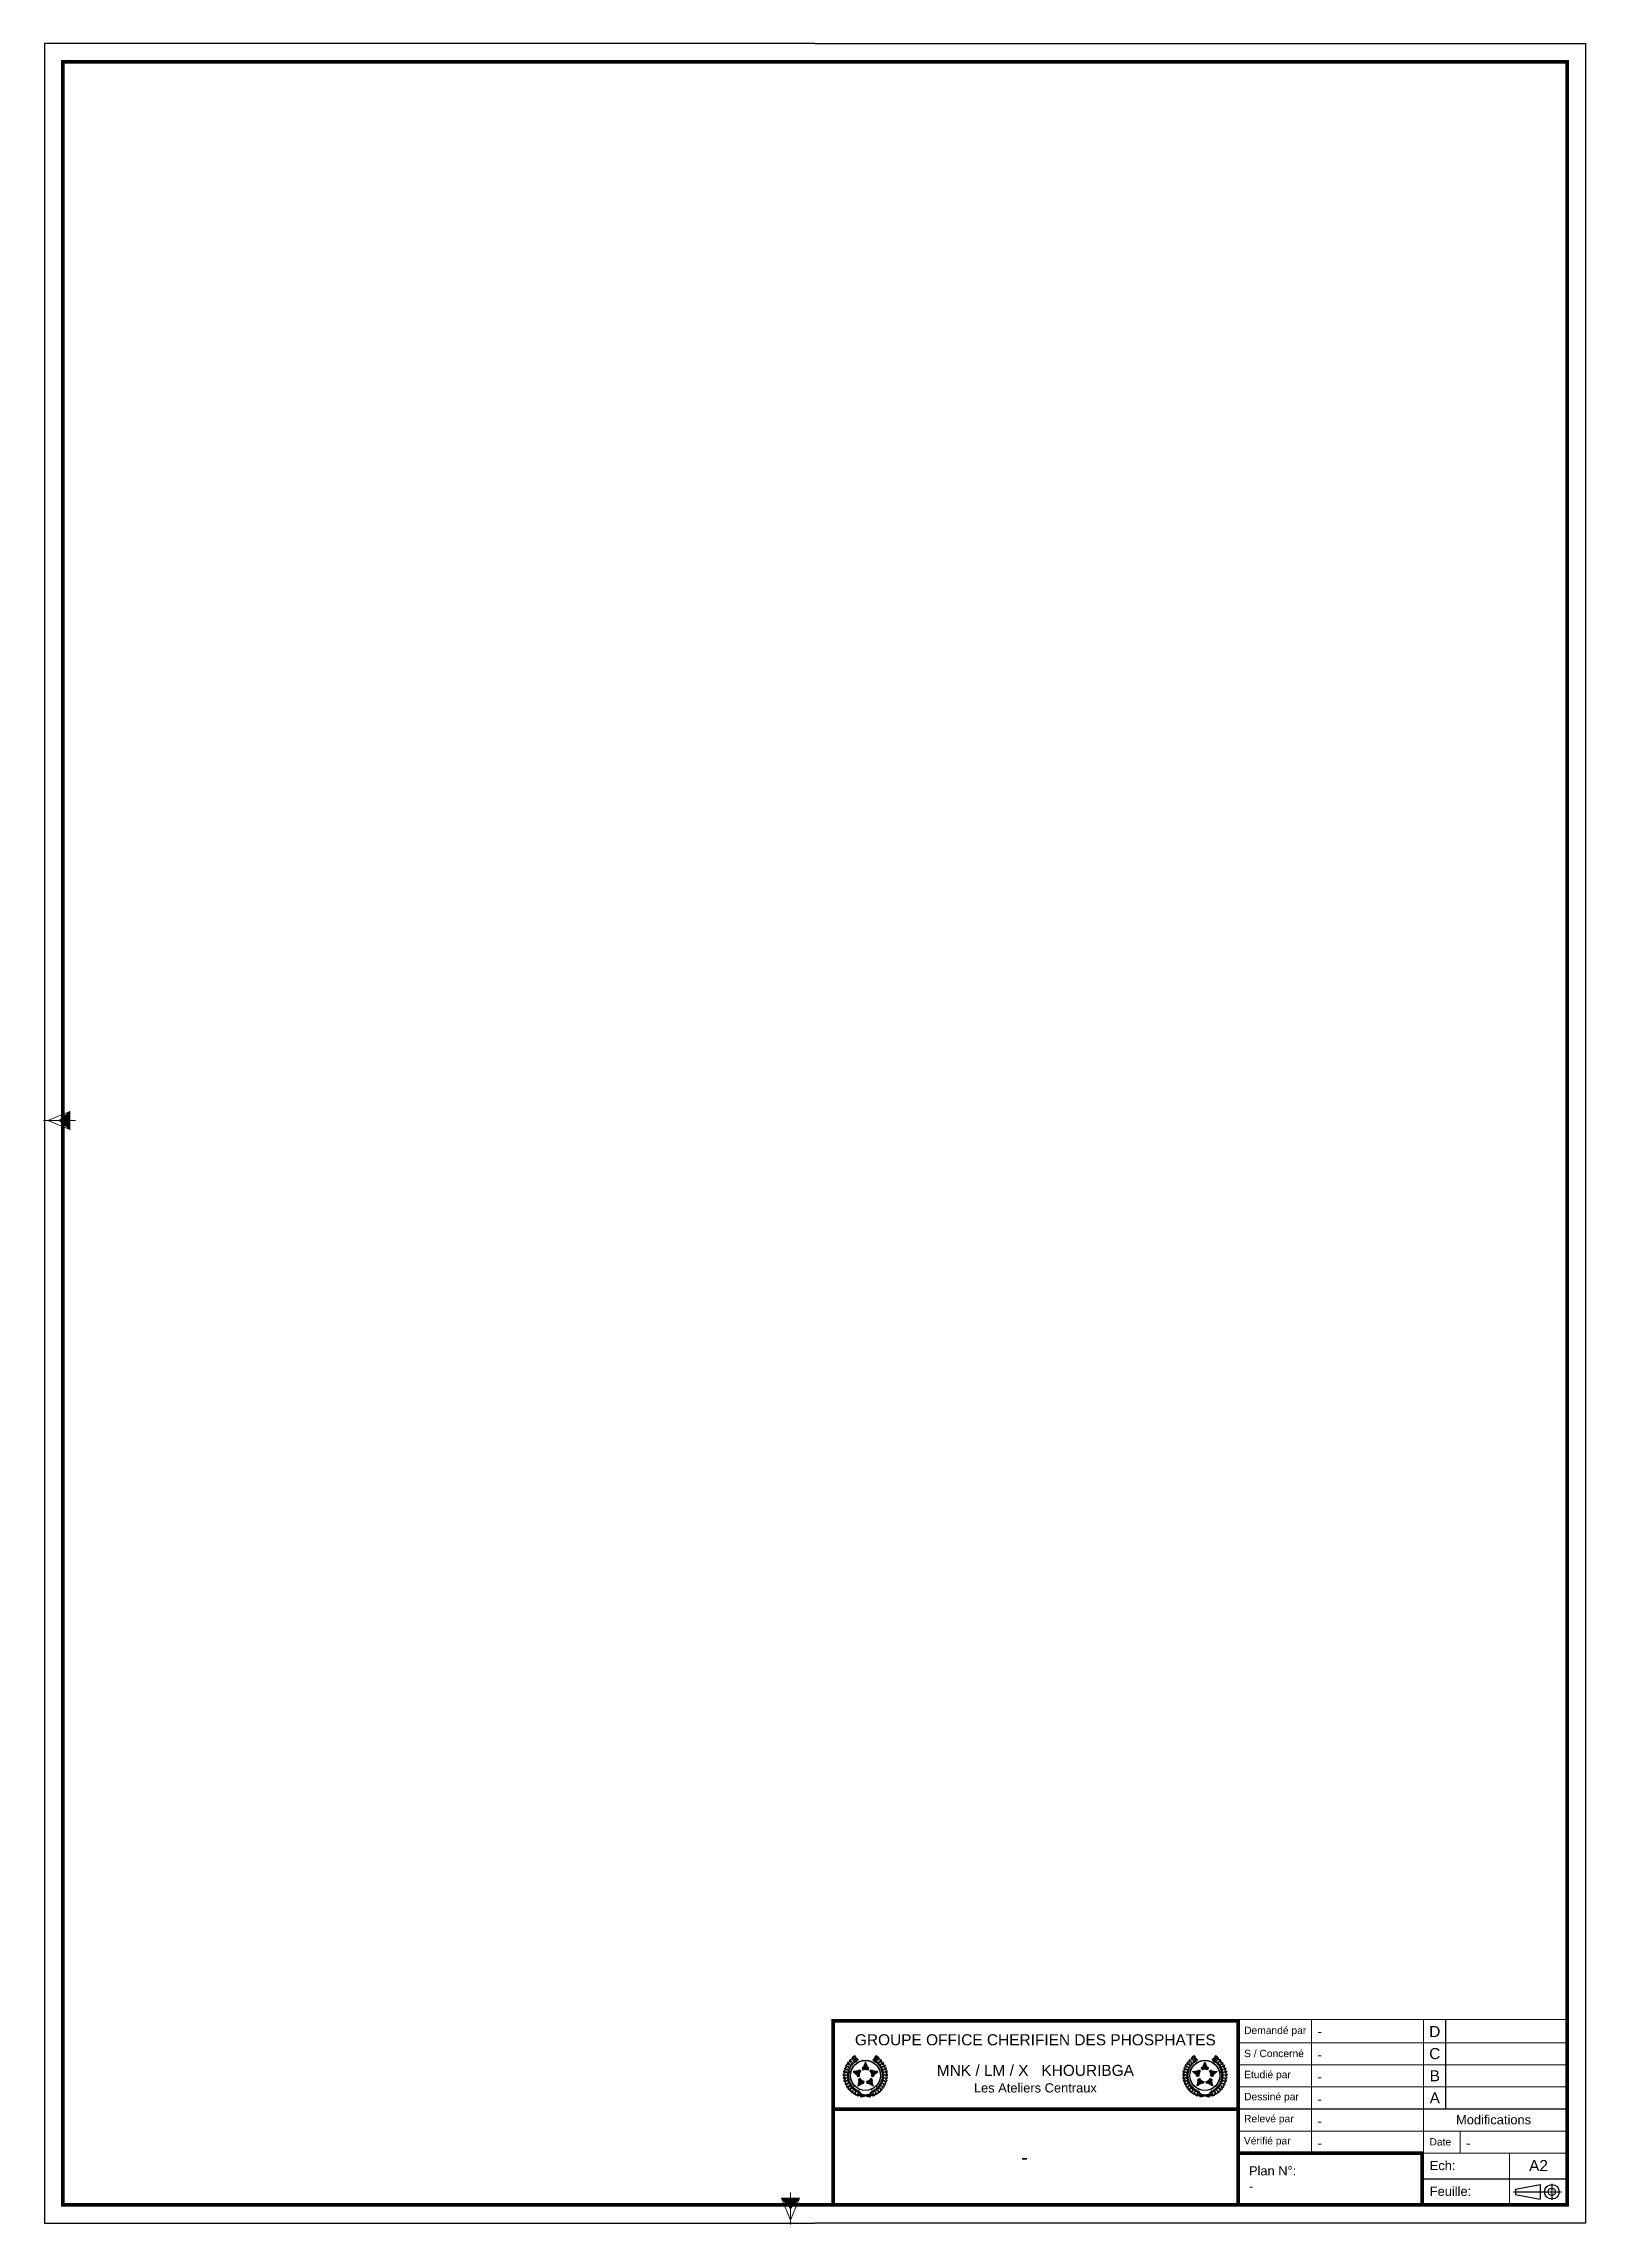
# Paper-space layout 'A2 Vertical trac' of a CAD drawing. Header units: millimetres. Extents: x -6 to 414, y -6 to 588.
import ezdxf

# ---------------------------------------------------------------- set-up
doc = ezdxf.new("R2010")
doc.units = ezdxf.units.MM
doc.header["$LTSCALE"] = 0.5
doc.linetypes.add('AXES2', pattern=[28.575, 19.05, -3.175, 3.175, -3.175])
doc.layers.add('fenêtre', color=41, linetype='Continuous', lineweight=0)
doc.layers.add('fort', color=7, linetype='Continuous', lineweight=30)
doc.layers.add('format', color=7, linetype='Continuous')
doc.styles.get("Standard").update_dxf_attribs({"font": 'BKANT.TTF'})

psp = doc.layouts.new('A2 Vertical trac')

# ---------------------------------------------------------------- texts
at = {"layer": 'format'}
for s, insert, char_height, width, attachment_point in [('{\\fArial|b0|i0|c0|p34;Demandé par}', (320.9, 46.45), 2, 49.2669, 4), ('{\\fArial|b0|i0|c0|p34;D}', (372.87, 46.41), 3.01, 4.4008, 5), ('{\\fArial|b0|i0|c0|p34;GROUPE OFFICE CHERIFIEN DES PHOSPHATES}', (264.01, 44.15), 3.01, 107.9639, 5), ('{\\fArial|b0|i0|c0|p34;-}', (340.9, 46.45), 2.5, 27.8406, 4), ('{\\fArial|b0|i0|c0|p34;C}', (372.87, 40.39), 3.01, 4.4008, 5), ('{\\fArial|b0|i0|c0|p34;MNK / LM / X   KHOURIBGA\\P\\H0.83333x;Les Ateliers Centraux\\H1.2x; }', (264.01, 33.56), 3.01, 107.9639, 5), ('{\\fArial|b0|i0|c0|p34;S / Concerné}', (320.9, 40.43), 2, 49.2669, 4), ('{\\fArial|b0|i0|c0|p34;\\H0.79733x;Etudié par}', (320.9, 34.41), 2.5084, 49.2669, 4), ('{\\fArial|b0|i0|c0|p34;-}', (340.9, 40.08), 2.5, 27.8406, 4), ('{\\fArial|b0|i0|c0|p34;B}', (372.87, 34.37), 3.01, 4.4008, 5), ('{\\fArial|b0|i0|c0|p34;\\H0.79733x;Dessiné par}', (320.9, 28.39), 2.5084, 49.2669, 4), ('{\\fArial|b0|i0|c0|p34;-}', (340.9, 34.06), 2.5, 27.8406, 4), ('{\\fArial|b0|i0|c0|p34;A}', (372.87, 28.35), 3.01, 4.4008, 5), ('{\\fArial|b0|i0|c0|p34;\\H0.79733x;Relevé par}', (320.9, 22.37), 2.5084, 49.2669, 4), ('{\\fArial|b0|i0|c0|p34;-}', (340.9, 28.04), 2.5, 27.8406, 4), ('{\\fArial|b0|i0|c0|p34;Modifications}', (378.67, 22.37), 2.5084, 20.4122, 4), ('{\\fArial|b0|i0|c0|p34;-}', (340.9, 22.02), 2.5, 27.8406, 4), ('{\\fArial|b0|i0|c0|p34;\\H1.076x;-}', (261.05, 12.19), 3.7161, 107.9639, 5), ('{\\fArial|b0|i0|c0|p34;Vérifié par}', (320.85, 16.35), 2, 49.2669, 4), ('{\\fArial|b0|i0|c0|p34;-}', (340.9, 16), 2.5, 27.8406, 4), ('{\\fArial|b0|i0|c0|p34;Date}', (371.43, 16.35), 2, 49.2669, 4), ('{\\fArial|b0|i0|c0|p34;-}', (381.43, 16), 2.5, 25.7452, 4), ('{\\fArial|b0|i0|c0|p34;Plan N°: \\P-}', (322.23, 6.37), 2.5084, 49.2669, 4), ('{\\fArial|b0|i0|c0|p34;Ech:}', (371.5, 9.89), 2.5084, 35.9373, 4), ('{\\fArial|b0|i0|c0|p34;A2}', (398.57, 9.89), 3.01, 5.4144, 4), ('{\\fArial|b0|i0|c0|p34;Feuille:}', (371.5, 2.87), 2.5084, 35.9373, 4)]:
    psp.add_mtext(s, dxfattribs=dict(at, insert=insert, char_height=char_height, width=width, attachment_point=attachment_point))

# ---------------------------------------------------------------- hatches: boundary and pattern name
at = {"lineweight": 15}
h = psp.add_hatch(color=256, dxfattribs=at)
h.paths.add_polyline_path([(0.87, 292.29), (-0.29, 293.28), (-0.29, 294.73), (0.87, 294.73)])
h.paths.add_polyline_path([(0.87, 294.73), (-0.29, 294.73), (-0.29, 296.18), (0.87, 297.17)])
h.paths.add_polyline_path([(-1.99, 294.73), (-0.29, 296.18), (-0.29, 294.73)])
h.paths.add_polyline_path([(-1.99, 294.73), (-0.29, 294.73), (-0.29, 293.28)])
h = psp.add_hatch(color=256, dxfattribs=at)
h.paths.add_polyline_path([(194.8, 1.02), (195.79, -0.14), (197.24, -0.14), (197.24, 1.02)])
h.paths.add_polyline_path([(197.24, 1.02), (197.24, -0.14), (198.69, -0.14), (199.68, 1.02)])
h.paths.add_polyline_path([(197.24, -1.84), (198.69, -0.14), (197.24, -0.14)])
h.paths.add_polyline_path([(197.24, -1.84), (197.24, -0.14), (195.79, -0.14)])
at = {"layer": 'format'}
h = psp.add_hatch(color=256, dxfattribs=at)
h.paths.add_polyline_path([(212.27, 35.28, -0.964376), (211.82, 35.35, 0.024389), (211.87, 35.8)])
h.paths.add_polyline_path([(211.96, 35.32, 1), (212.13, 35.32, 1)], flags=16)
h.paths.add_polyline_path([(212.41, 35.41), (212.52, 35.49), (212.59, 35.38), (212.48, 35.3)])
h.paths.add_polyline_path([(213.22, 35.59, 0.024389), (213.13, 35.15, -0.964376), (212.68, 35.22)])
h.paths.add_polyline_path([(212.82, 35.19, 1), (213, 35.19, 1)], flags=16)
h = psp.add_hatch(color=256, dxfattribs=at)
h.paths.add_polyline_path([(212.52, 37.46), (212.75, 36.85, -0.964376), (212.34, 37.04, 0.024389)])
h.paths.add_polyline_path([(212.46, 36.95, 1), (212.64, 36.95, 1)], flags=16)
h.paths.add_polyline_path([(212.96, 36.8), (212.92, 36.93), (213.05, 36.97), (213.09, 36.84)])
h.paths.add_polyline_path([(213.54, 36.47, -0.964376), (213.13, 36.66), (213.75, 36.86, 0.024389)])
h.paths.add_polyline_path([(213.25, 36.57, 1), (213.42, 36.57, 1)], flags=16)
h.paths.add_polyline_path([(212.13, 36.65), (212.45, 36.08, -0.964376), (212.02, 36.22, 0.024389)])
h.paths.add_polyline_path([(212.15, 36.16, 1), (212.32, 36.16, 1)], flags=16)
h.paths.add_polyline_path([(212.61, 36.19), (212.73, 36.25), (212.79, 36.13), (212.67, 36.07)])
h.paths.add_polyline_path([(213.44, 36.25, 0.024389), (213.29, 35.82, -0.964376), (212.85, 35.96)])
h.paths.add_polyline_path([(212.98, 35.9, 1), (213.16, 35.9, 1)], flags=16)
h = psp.add_hatch(color=256, dxfattribs=at)
h.paths.add_polyline_path([(213.63, 38.85), (213.67, 38.2, -0.964376), (213.34, 38.51, 0.024389)])
h.paths.add_polyline_path([(213.43, 38.36, 1), (213.6, 38.36, 1)], flags=16)
h.paths.add_polyline_path([(214, 38.1), (213.86, 38.09), (213.86, 38.23), (213.99, 38.23)])
h.paths.add_polyline_path([(214.64, 37.92, 0.024389), (214.31, 37.6, -0.964376), (213.98, 37.91)])
h.paths.add_polyline_path([(214.07, 37.76, 1), (214.24, 37.76, 1)], flags=16)
h.paths.add_polyline_path([(213.16, 37.56, -0.964376), (212.79, 37.81, 0.024389), (213.02, 38.2)])
h.paths.add_polyline_path([(212.89, 37.69, 1), (213.07, 37.69, 1)], flags=16)
h.paths.add_polyline_path([(213.34, 37.61), (213.47, 37.63), (213.5, 37.5), (213.36, 37.48)])
h.paths.add_polyline_path([(214.15, 37.42, 0.024389), (213.88, 37.07, -0.964376), (213.51, 37.32)])
h.paths.add_polyline_path([(213.61, 37.2, 1), (213.79, 37.2, 1)], flags=16)
h = psp.add_hatch(color=256, dxfattribs=at)
edge = h.paths.add_edge_path(flags=16)
edge.add_arc((217.7, 34.46), 4.07, 0, 360)
edge = h.paths.add_edge_path()
edge.add_arc((217.7, 34.46), 4.12, 0, 360)
h = psp.add_hatch(color=256, dxfattribs=at)
edge = h.paths.add_edge_path()
edge.add_arc((214.19, 39.01), 0.258, 152.99967, 301.08249)
edge.add_spline(control_points=[(214.32, 38.79), (214.34, 38.82), (214.39, 38.87), (214.37, 39.01), (214.33, 39.16), (214.31, 39.35), (214.39, 39.44), (214.42, 39.47)], knot_values=[0, 0, 0, 0, 0.093088, 0.215883, 0.368388, 0.585165, 0.721177, 0.721177, 0.721177, 0.721177], degree=3, periodic=0)
edge.add_arc((217.46, 35.16), 5.27, 118.83343, 125.15307, ccw=False)
edge.add_arc((214.9, 39.81), 0.0315, 309.67523, 476.11124)
edge.add_arc((217.7, 34.46), 6.06, 117.68007, 124.15013)
edge.add_arc((215, 38.46), 1.24, 124.62925, 147.29745)
h.paths.add_polyline_path([(214.27, 39.01, -1), (214.1, 39.01, -1)], flags=16)
h = psp.add_hatch(color=256, dxfattribs=at)
h.paths.add_polyline_path([(214.31, 35.57), (215.95, 35.69), (215.79, 35.83), (216.13, 35.92), (216.48, 35.6, 0.22124), (216.05, 34.26), (215.58, 34.2), (215.35, 34.48), (215.56, 34.5)])
h.paths.add_polyline_path([(215.68, 34.47), (215.45, 34.44), (215.6, 34.26), (215.99, 34.31, -0.205947), (216.41, 35.59), (216.12, 35.86), (215.89, 35.81), (216.07, 35.65), (214.43, 35.52)], flags=16)
h = psp.add_hatch(color=256, dxfattribs=at)
h.paths.add_polyline_path([(217.7, 37.9), (217.08, 36.38), (216.98, 36.6), (216.85, 36.4), (217.02, 36.04, -0.205947), (218.38, 36.04), (218.54, 36.4), (218.42, 36.6), (218.32, 36.38)])
h.paths.add_polyline_path([(220.97, 35.52), (219.33, 35.65), (219.5, 35.81), (219.28, 35.86), (218.99, 35.59, -0.205947), (219.41, 34.31), (219.8, 34.26), (219.95, 34.44), (219.72, 34.47)])
h.paths.add_polyline_path([(219.33, 33.28), (219.54, 33.16), (219.52, 33.39), (219.17, 33.59, -0.205947), (218.08, 32.79), (218.15, 32.4), (218.37, 32.31), (218.32, 32.55), (219.72, 31.69)])
h.paths.add_polyline_path([(217.32, 32.79, -0.205947), (216.22, 33.59), (215.88, 33.39), (215.86, 33.16), (216.07, 33.28), (215.68, 31.69), (217.07, 32.55), (217.03, 32.31), (217.25, 32.4)])
h.paths.add_polyline_path([(216.41, 35.59), (216.12, 35.86), (215.89, 35.81), (216.07, 35.65), (214.43, 35.52), (215.68, 34.47), (215.45, 34.44), (215.6, 34.26), (215.99, 34.31, -0.205947)])
h = psp.add_hatch(color=256, dxfattribs=at)
edge = h.paths.add_edge_path()
edge.add_arc((214.72, 38.29), 0.258, 131.96991, 294.45276, ccw=False)
edge.add_spline(control_points=[(214.55, 38.48), (214.58, 38.49), (214.65, 38.52), (214.77, 38.46), (214.91, 38.38), (215.08, 38.31), (215.19, 38.36), (215.23, 38.38)], knot_values=[0, 0, 0, 0, 0.093088, 0.215883, 0.368388, 0.585165, 0.721177, 0.721177, 0.721177, 0.721177], degree=3, periodic=0)
edge.add_arc((212, 42.54), 5.27, 307.89934, 314.21898)
edge.add_arc((215.69, 38.74), 0.0315, 316.94117, 483.37717, ccw=False)
edge.add_arc((211.4, 42.97), 6.06, 308.90227, 315.37233, ccw=False)
edge.add_arc((214.43, 39.23), 1.24, 288.75054, 308.42315, ccw=False)
h.paths.add_polyline_path([(214.64, 38.29, 1), (214.81, 38.29, 1)], flags=16)
h = psp.add_hatch(color=256, dxfattribs=at)
edge = h.paths.add_edge_path()
edge.add_arc((217.17, 35.28), 4.71, 116.50534, 120.42142)
edge.add_arc((214.81, 39.3), 0.0502, 120.42142, 145.16402)
edge.add_arc((215.28, 38.98), 0.62, 145.16402, 185.82221)
edge.add_arc((214.81, 38.91), 0.15, 179.98946, 253.06294)
edge.add_arc((215.01, 39.34), 0.62, 247.2302, 287.88838)
edge.add_arc((215.18, 38.8), 0.0502, 287.88838, 312.63099)
edge.add_arc((212.02, 42.23), 4.71, 312.63099, 316.54707)
edge.add_arc((215.42, 39.01), 0.0315, 313.7871, 504.93254)
edge.add_arc((212.25, 42.21), 4.47, 310.51111, 314.73982, ccw=False)
edge.add_arc((215.05, 38.97), 0.196, 230.67187, 301.24965, ccw=False)
edge.add_line((214.93, 38.82), (215.01, 38.99))
edge.add_arc((214.96, 39.03), 0.0557, 322.45623, 366.76462)
edge.add_line((215.02, 39.03), (215.27, 39.22))
edge.add_arc((215.25, 39.24), 0.0277, 306.5262, 486.5262)
edge.add_line((215.24, 39.26), (214.99, 39.08))
edge.add_arc((214.96, 39.03), 0.0557, 66.28779, 110.59618)
edge.add_line((214.94, 39.08), (214.76, 39.05))
edge.add_arc((214.94, 39.13), 0.196, 131.80276, 202.38054, ccw=False)
edge.add_arc((217.21, 35.51), 4.47, 118.31259, 122.5413, ccw=False)
edge.add_arc((215.08, 39.47), 0.0315, 288.11987, 479.26531)
edge = h.paths.add_edge_path(flags=16)
edge.add_arc((214.94, 39.01), 0.0205, 316.21116, 396.5262)
edge.add_arc((214.94, 39.01), 0.0205, 36.5262, 116.84125)
edge.add_line((214.93, 39.03), (214.79, 39.01))
edge.add_arc((214.79, 38.97), 0.0401, 97.54892, 116.74715)
edge.add_arc((214.82, 38.92), 0.0958, 116.74715, 314.27592)
edge.add_arc((214.85, 38.89), 0.0502, 314.27592, 335.50349)
edge.add_line((214.9, 38.87), (214.95, 39))
edge = h.paths.add_edge_path(flags=16)
edge.add_arc((214.86, 38.88), 0.0401, 316.30525, 335.50349)
h = psp.add_hatch(color=256, dxfattribs=at)
h.paths.add_polyline_path([(216.98, 36.7), (217.07, 36.51), (217.7, 38.03), (218.32, 36.51), (218.41, 36.7), (218.6, 36.4), (218.4, 35.97, 0.22124), (217, 35.97), (216.8, 36.4)])
h.paths.add_polyline_path([(216.98, 36.6), (217.08, 36.38), (217.7, 37.9), (218.32, 36.38), (218.42, 36.6), (218.54, 36.4), (218.38, 36.04, 0.205947), (217.02, 36.04), (216.85, 36.4)], flags=16)
h = psp.add_hatch(color=256, dxfattribs=at)
h.paths.add_polyline_path([(219.61, 35.83), (219.45, 35.69), (221.09, 35.57), (219.84, 34.5), (220.05, 34.48), (219.82, 34.2), (219.35, 34.26, 0.22124), (218.92, 35.6), (219.26, 35.92)])
h.paths.add_polyline_path([(219.5, 35.81), (219.33, 35.65), (220.97, 35.52), (219.72, 34.47), (219.95, 34.44), (219.8, 34.26), (219.41, 34.31, 0.205947), (218.99, 35.59), (219.28, 35.86)], flags=16)
h = psp.add_hatch(color=256, dxfattribs=at)
edge = h.paths.add_edge_path()
edge.add_arc((224, 42.97), 6.06, 224.62767, 231.09773, ccw=False)
edge.add_arc((219.71, 38.74), 0.0315, 56.62283, 223.05883, ccw=False)
edge.add_arc((223.4, 42.54), 5.27, 225.78102, 232.10066)
edge.add_spline(control_points=[(220.17, 38.38), (220.21, 38.36), (220.32, 38.31), (220.49, 38.38), (220.63, 38.46), (220.75, 38.52), (220.82, 38.49), (220.85, 38.48)], knot_values=[0, 0, 0, 0, 0.136012, 0.352789, 0.505294, 0.628089, 0.721177, 0.721177, 0.721177, 0.721177], degree=3, periodic=0)
edge.add_arc((220.67, 38.29), 0.258, 245.54724, 408.03009, ccw=False)
edge.add_arc((220.96, 39.23), 1.24, 231.57685, 251.24946, ccw=False)
h.paths.add_polyline_path([(220.76, 38.29, 1), (220.59, 38.29, 1)], flags=16)
h = psp.add_hatch(color=256, dxfattribs=at)
edge = h.paths.add_edge_path()
edge.add_arc((218.23, 35.28), 4.71, 59.57858, 63.49466)
edge.add_arc((220.31, 39.47), 0.0315, 60.73469, 251.88013)
edge.add_arc((218.18, 35.51), 4.47, 57.4587, 61.68741, ccw=False)
edge.add_arc((220.46, 39.13), 0.196, -22.38054, 48.19724, ccw=False)
edge.add_line((220.64, 39.05), (220.45, 39.08))
edge.add_arc((220.43, 39.03), 0.0557, 69.40382, 113.71221)
edge.add_line((220.41, 39.08), (220.16, 39.26))
edge.add_arc((220.14, 39.24), 0.0277, 53.4738, 233.4738)
edge.add_line((220.13, 39.22), (220.38, 39.03))
edge.add_arc((220.43, 39.03), 0.0557, 173.23538, 217.54377)
edge.add_line((220.39, 38.99), (220.47, 38.82))
edge.add_arc((220.34, 38.97), 0.196, 238.75035, 309.32813, ccw=False)
edge.add_arc((223.15, 42.21), 4.47, 225.26018, 229.48889, ccw=False)
edge.add_arc((219.97, 39.01), 0.0315, 35.06746, 226.2129)
edge.add_arc((223.37, 42.23), 4.71, 223.45293, 227.36901)
edge.add_arc((220.22, 38.8), 0.0502, 227.36901, 252.11162)
edge.add_arc((220.39, 39.34), 0.62, 252.11162, 292.7698)
edge.add_arc((220.59, 38.91), 0.15, 286.93706, 360.01054)
edge.add_arc((220.12, 38.98), 0.62, 354.17779, 394.83598)
edge.add_arc((220.59, 39.3), 0.0502, 34.83598, 59.57858)
edge = h.paths.add_edge_path(flags=16)
edge.add_arc((220.46, 39.01), 0.0205, 143.4738, 223.78884)
edge.add_line((220.44, 39), (220.5, 38.87))
edge.add_arc((220.55, 38.89), 0.0502, 204.49651, 225.72408)
edge.add_arc((220.58, 38.92), 0.0958, 225.72408, 423.25285)
edge.add_arc((220.6, 38.97), 0.0401, 63.25285, 82.45108)
edge.add_line((220.61, 39.01), (220.47, 39.03))
edge.add_arc((220.46, 39.01), 0.0205, 63.15875, 143.4738)
edge = h.paths.add_edge_path(flags=16)
edge.add_arc((220.54, 38.88), 0.0401, 204.49651, 223.69475)
h = psp.add_hatch(color=256, dxfattribs=at)
edge = h.paths.add_edge_path()
edge.add_arc((217.7, 34.46), 6.06, 55.84987, 62.31993)
edge.add_arc((220.5, 39.81), 0.0315, 63.88876, 230.32477)
edge.add_arc((217.94, 35.16), 5.27, 54.84693, 61.16657, ccw=False)
edge.add_spline(control_points=[(220.97, 39.47), (221, 39.44), (221.08, 39.35), (221.07, 39.16), (221.03, 39.01), (221.01, 38.87), (221.06, 38.82), (221.08, 38.79)], knot_values=[0, 0, 0, 0, 0.136012, 0.352789, 0.505294, 0.628089, 0.721177, 0.721177, 0.721177, 0.721177], degree=3, periodic=0)
edge.add_arc((221.21, 39.01), 0.258, 238.91751, 387.00033)
edge.add_arc((220.4, 38.46), 1.24, 32.70255, 55.37075)
h.paths.add_polyline_path([(221.3, 39.01, -1), (221.12, 39.01, -1)], flags=16)
h = psp.add_hatch(color=256, dxfattribs=at)
h.paths.add_polyline_path([(222.06, 38.51, -0.964376), (221.73, 38.2), (221.77, 38.85, 0.024389)])
h.paths.add_polyline_path([(221.8, 38.36, 1), (221.97, 38.36, 1)], flags=16)
h.paths.add_polyline_path([(221.4, 38.23), (221.54, 38.23), (221.53, 38.09), (221.4, 38.1)])
h.paths.add_polyline_path([(221.42, 37.91, -0.964376), (221.08, 37.6, 0.024389), (220.76, 37.92)])
h.paths.add_polyline_path([(221.16, 37.76, 1), (221.33, 37.76, 1)], flags=16)
h.paths.add_polyline_path([(222.38, 38.2, 0.024389), (222.61, 37.81, -0.964376), (222.24, 37.56)])
h.paths.add_polyline_path([(222.33, 37.69, 1), (222.51, 37.69, 1)], flags=16)
h.paths.add_polyline_path([(222.03, 37.48), (221.9, 37.5), (221.92, 37.63), (222.06, 37.61)])
h.paths.add_polyline_path([(221.89, 37.32, -0.964376), (221.51, 37.07, 0.024389), (221.24, 37.42)])
h.paths.add_polyline_path([(221.61, 37.2, 1), (221.78, 37.2, 1)], flags=16)
h = psp.add_hatch(color=256, dxfattribs=at)
h.paths.add_polyline_path([(223.06, 37.04, -0.964376), (222.65, 36.85), (222.88, 37.46, 0.024389)])
h.paths.add_polyline_path([(222.76, 36.95, 1), (222.93, 36.95, 1)], flags=16)
h.paths.add_polyline_path([(222.31, 36.84), (222.35, 36.97), (222.48, 36.93), (222.43, 36.8)])
h.paths.add_polyline_path([(221.65, 36.86), (222.27, 36.66, -0.964376), (221.86, 36.47, 0.024389)])
h.paths.add_polyline_path([(221.97, 36.57, 1), (222.15, 36.57, 1)], flags=16)
h.paths.add_polyline_path([(223.38, 36.22, -0.964376), (222.95, 36.08), (223.27, 36.65, 0.024389)])
h.paths.add_polyline_path([(223.07, 36.16, 1), (223.25, 36.16, 1)], flags=16)
h.paths.add_polyline_path([(222.73, 36.07), (222.61, 36.13), (222.67, 36.25), (222.79, 36.19)])
h.paths.add_polyline_path([(222.54, 35.96, -0.964376), (222.11, 35.82, 0.024389), (221.96, 36.25)])
h.paths.add_polyline_path([(222.24, 35.9, 1), (222.41, 35.9, 1)], flags=16)
h = psp.add_hatch(color=256, dxfattribs=at)
h.paths.add_polyline_path([(223.53, 35.8, 0.024389), (223.58, 35.35, -0.964376), (223.13, 35.28)])
h.paths.add_polyline_path([(223.27, 35.32, 1), (223.44, 35.32, 1)], flags=16)
h.paths.add_polyline_path([(222.91, 35.3), (222.81, 35.38), (222.88, 35.49), (222.99, 35.41)])
h.paths.add_polyline_path([(222.71, 35.22, -0.964376), (222.27, 35.15, 0.024389), (222.18, 35.59)])
h.paths.add_polyline_path([(222.4, 35.19, 1), (222.58, 35.19, 1)], flags=16)
h = psp.add_hatch(color=256, dxfattribs=at)
h.paths.add_polyline_path([(304.38, 35.8, -0.024389), (304.33, 35.35, 0.964376), (304.78, 35.28)])
h.paths.add_polyline_path([(304.64, 35.32, -1), (304.47, 35.32, -1)], flags=16)
h.paths.add_polyline_path([(305, 35.3), (305.1, 35.38), (305.03, 35.49), (304.92, 35.41)])
h.paths.add_polyline_path([(305.2, 35.22, 0.964376), (305.64, 35.15, -0.024389), (305.73, 35.59)])
h.paths.add_polyline_path([(305.51, 35.19, -1), (305.33, 35.19, -1)], flags=16)
h = psp.add_hatch(color=256, dxfattribs=at)
h.paths.add_polyline_path([(304.85, 37.04, 0.964376), (305.26, 36.85), (305.03, 37.46, -0.024389)])
h.paths.add_polyline_path([(305.15, 36.95, -1), (304.97, 36.95, -1)], flags=16)
h.paths.add_polyline_path([(305.6, 36.84), (305.56, 36.97), (305.43, 36.93), (305.47, 36.8)])
h.paths.add_polyline_path([(306.26, 36.86), (305.64, 36.66, 0.964376), (306.05, 36.47, -0.024389)])
h.paths.add_polyline_path([(305.94, 36.57, -1), (305.76, 36.57, -1)], flags=16)
h.paths.add_polyline_path([(304.53, 36.22, 0.964376), (304.96, 36.08), (304.64, 36.65, -0.024389)])
h.paths.add_polyline_path([(304.84, 36.16, -1), (304.66, 36.16, -1)], flags=16)
h.paths.add_polyline_path([(305.18, 36.07), (305.3, 36.13), (305.24, 36.25), (305.12, 36.19)])
h.paths.add_polyline_path([(305.36, 35.96, 0.964376), (305.8, 35.82, -0.024389), (305.95, 36.25)])
h.paths.add_polyline_path([(305.67, 35.9, -1), (305.5, 35.9, -1)], flags=16)
h = psp.add_hatch(color=256, dxfattribs=at)
h.paths.add_polyline_path([(305.85, 38.51, 0.964376), (306.18, 38.2), (306.14, 38.85, -0.024389)])
h.paths.add_polyline_path([(306.11, 38.36, -1), (305.94, 38.36, -1)], flags=16)
h.paths.add_polyline_path([(306.5, 38.23), (306.37, 38.23), (306.37, 38.09), (306.51, 38.1)])
h.paths.add_polyline_path([(306.49, 37.91, 0.964376), (306.82, 37.6, -0.024389), (307.15, 37.92)])
h.paths.add_polyline_path([(306.75, 37.76, -1), (306.58, 37.76, -1)], flags=16)
h.paths.add_polyline_path([(305.53, 38.2, -0.024389), (305.3, 37.81, 0.964376), (305.67, 37.56)])
h.paths.add_polyline_path([(305.58, 37.69, -1), (305.4, 37.69, -1)], flags=16)
h.paths.add_polyline_path([(305.88, 37.48), (306.01, 37.5), (305.98, 37.63), (305.85, 37.61)])
h.paths.add_polyline_path([(306.02, 37.32, 0.964376), (306.39, 37.07, -0.024389), (306.67, 37.42)])
h.paths.add_polyline_path([(306.3, 37.2, -1), (306.12, 37.2, -1)], flags=16)
h = psp.add_hatch(color=256, dxfattribs=at)
edge = h.paths.add_edge_path(flags=16)
edge.add_arc((310.21, 34.46), 4.07, 0, 360)
edge = h.paths.add_edge_path()
edge.add_arc((310.21, 34.46), 4.12, 0, 360)
h = psp.add_hatch(color=256, dxfattribs=at)
edge = h.paths.add_edge_path()
edge.add_arc((310.21, 34.46), 6.06, 477.68007, 484.15013, ccw=False)
edge.add_arc((307.41, 39.81), 0.0315, 309.67523, 476.11124, ccw=False)
edge.add_arc((309.97, 35.16), 5.27, 478.83343, 485.15307)
edge.add_spline(control_points=[(306.93, 39.47), (306.9, 39.44), (306.83, 39.35), (306.84, 39.16), (306.88, 39.01), (306.9, 38.87), (306.85, 38.82), (306.83, 38.79)], knot_values=[0, 0, 0, 0, 0.136012, 0.352789, 0.505294, 0.628089, 0.721177, 0.721177, 0.721177, 0.721177], degree=3, periodic=0)
edge.add_arc((306.7, 39.01), 0.258, 152.99967, 301.08249, ccw=False)
edge.add_arc((307.51, 38.46), 1.24, 484.62925, 507.29745, ccw=False)
h.paths.add_polyline_path([(306.61, 39.01, 1), (306.79, 39.01, 1)], flags=16)
h = psp.add_hatch(color=256, dxfattribs=at)
h.paths.add_polyline_path([(308.3, 35.83), (308.46, 35.69), (306.82, 35.57), (308.07, 34.5), (307.86, 34.48), (308.09, 34.2), (308.56, 34.26, -0.22124), (308.99, 35.6), (308.65, 35.92)])
h.paths.add_polyline_path([(308.4, 35.81), (308.58, 35.65), (306.94, 35.52), (308.19, 34.47), (307.96, 34.44), (308.11, 34.26), (308.5, 34.31, -0.205947), (308.92, 35.59), (308.63, 35.86)], flags=16)
h = psp.add_hatch(color=256, dxfattribs=at)
h.paths.add_polyline_path([(310.21, 37.9), (310.83, 36.38), (310.93, 36.6), (311.06, 36.4), (310.89, 36.04, 0.205947), (309.53, 36.04), (309.37, 36.4), (309.49, 36.6), (309.59, 36.38)])
h.paths.add_polyline_path([(306.94, 35.52), (308.58, 35.65), (308.4, 35.81), (308.63, 35.86), (308.92, 35.59, 0.205947), (308.5, 34.31), (308.11, 34.26), (307.96, 34.44), (308.19, 34.47)])
h.paths.add_polyline_path([(308.58, 33.28), (308.37, 33.16), (308.39, 33.39), (308.74, 33.59, 0.205947), (309.83, 32.79), (309.76, 32.4), (309.54, 32.31), (309.59, 32.55), (308.19, 31.69)])
h.paths.add_polyline_path([(310.59, 32.79, 0.205947), (311.68, 33.59), (312.03, 33.39), (312.05, 33.16), (311.84, 33.28), (312.23, 31.69), (310.84, 32.55), (310.88, 32.31), (310.66, 32.4)])
h.paths.add_polyline_path([(311.5, 35.59), (311.79, 35.86), (312.02, 35.81), (311.84, 35.65), (313.48, 35.52), (312.23, 34.47), (312.46, 34.44), (312.31, 34.26), (311.92, 34.31, 0.205947)])
h = psp.add_hatch(color=256, dxfattribs=at)
edge = h.paths.add_edge_path()
edge.add_arc((303.91, 42.97), 6.06, 308.90227, 315.37233)
edge.add_arc((308.2, 38.74), 0.0315, 316.94117, 483.37717)
edge.add_arc((304.51, 42.54), 5.27, 307.89934, 314.21898, ccw=False)
edge.add_spline(control_points=[(307.74, 38.38), (307.7, 38.36), (307.59, 38.31), (307.42, 38.38), (307.28, 38.46), (307.16, 38.52), (307.09, 38.49), (307.06, 38.48)], knot_values=[0, 0, 0, 0, 0.136012, 0.352789, 0.505294, 0.628089, 0.721177, 0.721177, 0.721177, 0.721177], degree=3, periodic=0)
edge.add_arc((307.24, 38.29), 0.258, 131.96991, 294.45276)
edge.add_arc((306.94, 39.23), 1.24, 288.75054, 308.42315)
h.paths.add_polyline_path([(307.15, 38.29, -1), (307.32, 38.29, -1)], flags=16)
h = psp.add_hatch(color=256, dxfattribs=at)
edge = h.paths.add_edge_path()
edge.add_arc((309.68, 35.28), 4.71, 116.50534, 120.42142)
edge.add_arc((307.32, 39.3), 0.0502, 120.42142, 145.16402)
edge.add_arc((307.79, 38.98), 0.62, 145.16402, 185.82221)
edge.add_arc((307.32, 38.91), 0.15, 179.98946, 253.06294)
edge.add_arc((307.52, 39.34), 0.62, 247.2302, 287.88838)
edge.add_arc((307.69, 38.8), 0.0502, 287.88838, 312.63099)
edge.add_arc((304.53, 42.23), 4.71, 312.63099, 316.54707)
edge.add_arc((307.94, 39.01), 0.0315, 313.7871, 504.93254)
edge.add_arc((304.76, 42.21), 4.47, 310.51111, 314.73982, ccw=False)
edge.add_arc((307.57, 38.97), 0.196, 230.67187, 301.24965, ccw=False)
edge.add_line((307.44, 38.82), (307.52, 38.99))
edge.add_arc((307.47, 39.03), 0.0557, 322.45623, 366.76462)
edge.add_line((307.53, 39.03), (307.78, 39.22))
edge.add_arc((307.76, 39.24), 0.0277, 306.5262, 486.5262)
edge.add_line((307.75, 39.26), (307.5, 39.08))
edge.add_arc((307.47, 39.03), 0.0557, 66.28779, 110.59618)
edge.add_line((307.45, 39.08), (307.27, 39.05))
edge.add_arc((307.45, 39.13), 0.196, 131.80276, 202.38054, ccw=False)
edge.add_arc((309.73, 35.51), 4.47, 118.31259, 122.5413, ccw=False)
edge.add_arc((307.59, 39.47), 0.0315, 288.11987, 479.26531)
edge = h.paths.add_edge_path(flags=16)
edge.add_arc((307.45, 39.01), 0.0205, 316.21116, 396.5262)
edge.add_arc((307.45, 39.01), 0.0205, 36.5262, 116.84125)
edge.add_line((307.44, 39.03), (307.3, 39.01))
edge.add_arc((307.3, 38.97), 0.0401, 97.54892, 116.74715)
edge.add_arc((307.33, 38.92), 0.0958, 116.74715, 314.27592)
edge.add_arc((307.36, 38.89), 0.0502, 314.27592, 335.50349)
edge.add_line((307.41, 38.87), (307.47, 39))
edge = h.paths.add_edge_path(flags=16)
edge.add_arc((307.37, 38.88), 0.0401, 316.30525, 335.50349)
h = psp.add_hatch(color=256, dxfattribs=at)
h.paths.add_polyline_path([(310.93, 36.7), (310.83, 36.51), (310.21, 38.03), (309.59, 36.51), (309.5, 36.7), (309.31, 36.4), (309.51, 35.97, -0.22124), (310.91, 35.97), (311.11, 36.4)])
h.paths.add_polyline_path([(310.93, 36.6), (310.83, 36.38), (310.21, 37.9), (309.59, 36.38), (309.49, 36.6), (309.37, 36.4), (309.53, 36.04, -0.205947), (310.89, 36.04), (311.06, 36.4)], flags=16)
h = psp.add_hatch(color=256, dxfattribs=at)
h.paths.add_polyline_path([(313.6, 35.57), (311.96, 35.69), (312.12, 35.83), (311.78, 35.92), (311.43, 35.6, -0.22124), (311.86, 34.26), (312.33, 34.2), (312.56, 34.48), (312.35, 34.5)])
h.paths.add_polyline_path([(312.23, 34.47), (312.46, 34.44), (312.31, 34.26), (311.92, 34.31, 0.205947), (311.5, 35.59), (311.79, 35.86), (312.02, 35.81), (311.84, 35.65), (313.48, 35.52)], flags=16)
h = psp.add_hatch(color=256, dxfattribs=at)
edge = h.paths.add_edge_path()
edge.add_arc((313.18, 38.29), 0.258, 245.54724, 408.03009)
edge.add_spline(control_points=[(313.36, 38.48), (313.33, 38.49), (313.26, 38.52), (313.14, 38.46), (313, 38.38), (312.83, 38.31), (312.72, 38.36), (312.68, 38.38)], knot_values=[0, 0, 0, 0, 0.093088, 0.215883, 0.368388, 0.585165, 0.721177, 0.721177, 0.721177, 0.721177], degree=3, periodic=0)
edge.add_arc((315.91, 42.54), 5.27, 225.78102, 232.10066, ccw=False)
edge.add_arc((312.22, 38.74), 0.0315, 56.62283, 223.05883)
edge.add_arc((316.51, 42.97), 6.06, 224.62767, 231.09773)
edge.add_arc((313.48, 39.23), 1.24, 231.57685, 251.24946)
h.paths.add_polyline_path([(313.27, 38.29, -1), (313.1, 38.29, -1)], flags=16)
h = psp.add_hatch(color=256, dxfattribs=at)
edge = h.paths.add_edge_path()
edge.add_arc((310.74, 35.28), 4.71, 59.57858, 63.49466)
edge.add_arc((312.83, 39.47), 0.0315, 60.73469, 251.88013)
edge.add_arc((310.7, 35.51), 4.47, 57.4587, 61.68741, ccw=False)
edge.add_arc((312.97, 39.13), 0.196, -22.38054, 48.19724, ccw=False)
edge.add_line((313.15, 39.05), (312.97, 39.08))
edge.add_arc((312.95, 39.03), 0.0557, 69.40382, 113.71221)
edge.add_line((312.92, 39.08), (312.67, 39.26))
edge.add_arc((312.66, 39.24), 0.0277, 53.4738, 233.4738)
edge.add_line((312.64, 39.22), (312.89, 39.03))
edge.add_arc((312.95, 39.03), 0.0557, 173.23538, 217.54377)
edge.add_line((312.9, 38.99), (312.98, 38.82))
edge.add_arc((312.86, 38.97), 0.196, 238.75035, 309.32813, ccw=False)
edge.add_arc((315.66, 42.21), 4.47, 225.26018, 229.48889, ccw=False)
edge.add_arc((312.49, 39.01), 0.0315, 35.06746, 226.2129)
edge.add_arc((315.89, 42.23), 4.71, 223.45293, 227.36901)
edge.add_arc((312.73, 38.8), 0.0502, 227.36901, 252.11162)
edge.add_arc((312.9, 39.34), 0.62, 252.11162, 292.7698)
edge.add_arc((313.1, 38.91), 0.15, 286.93706, 360.01054)
edge.add_arc((312.63, 38.98), 0.62, 354.17779, 394.83598)
edge.add_arc((313.1, 39.3), 0.0502, 34.83598, 59.57858)
edge = h.paths.add_edge_path(flags=16)
edge.add_arc((312.97, 39.01), 0.0205, 143.4738, 223.78884)
edge.add_line((312.95, 39), (313.01, 38.87))
edge.add_arc((313.06, 38.89), 0.0502, 204.49651, 225.72408)
edge.add_arc((313.09, 38.92), 0.0958, 225.72408, 423.25285)
edge.add_arc((313.12, 38.97), 0.0401, 63.25285, 82.45108)
edge.add_line((313.12, 39.01), (312.98, 39.03))
edge.add_arc((312.97, 39.01), 0.0205, 63.15875, 143.4738)
edge = h.paths.add_edge_path(flags=16)
edge.add_arc((313.05, 38.88), 0.0401, 204.49651, 223.69475)
h = psp.add_hatch(color=256, dxfattribs=at)
edge = h.paths.add_edge_path()
edge.add_arc((313.72, 39.01), 0.258, 238.91751, 387.00033, ccw=False)
edge.add_spline(control_points=[(313.59, 38.79), (313.57, 38.82), (313.52, 38.87), (313.54, 39.01), (313.58, 39.16), (313.59, 39.35), (313.52, 39.44), (313.49, 39.47)], knot_values=[0, 0, 0, 0, 0.093088, 0.215883, 0.368388, 0.585165, 0.721177, 0.721177, 0.721177, 0.721177], degree=3, periodic=0)
edge.add_arc((310.45, 35.16), 5.27, 414.84693, 421.16657)
edge.add_arc((313.01, 39.81), 0.0315, 63.88876, 230.32477, ccw=False)
edge.add_arc((310.21, 34.46), 6.06, 415.84987, 422.31993, ccw=False)
edge.add_arc((312.91, 38.46), 1.24, 392.70255, 415.37075, ccw=False)
h.paths.add_polyline_path([(313.64, 39.01, 1), (313.81, 39.01, 1)], flags=16)
h = psp.add_hatch(color=256, dxfattribs=at)
h.paths.add_polyline_path([(314.28, 38.85), (314.24, 38.2, 0.964376), (314.57, 38.51, -0.024389)])
h.paths.add_polyline_path([(314.48, 38.36, -1), (314.31, 38.36, -1)], flags=16)
h.paths.add_polyline_path([(313.91, 38.1), (314.05, 38.09), (314.05, 38.23), (313.92, 38.23)])
h.paths.add_polyline_path([(313.27, 37.92, -0.024389), (313.6, 37.6, 0.964376), (313.93, 37.91)])
h.paths.add_polyline_path([(313.84, 37.76, -1), (313.67, 37.76, -1)], flags=16)
h.paths.add_polyline_path([(314.75, 37.56, 0.964376), (315.12, 37.81, -0.024389), (314.89, 38.2)])
h.paths.add_polyline_path([(315.02, 37.69, -1), (314.84, 37.69, -1)], flags=16)
h.paths.add_polyline_path([(314.57, 37.61), (314.44, 37.63), (314.41, 37.5), (314.54, 37.48)])
h.paths.add_polyline_path([(313.75, 37.42, -0.024389), (314.03, 37.07, 0.964376), (314.4, 37.32)])
h.paths.add_polyline_path([(314.3, 37.2, -1), (314.12, 37.2, -1)], flags=16)
h = psp.add_hatch(color=256, dxfattribs=at)
h.paths.add_polyline_path([(315.39, 37.46), (315.16, 36.85, 0.964376), (315.57, 37.04, -0.024389)])
h.paths.add_polyline_path([(315.45, 36.95, -1), (315.27, 36.95, -1)], flags=16)
h.paths.add_polyline_path([(314.95, 36.8), (314.99, 36.93), (314.86, 36.97), (314.82, 36.84)])
h.paths.add_polyline_path([(314.37, 36.47, 0.964376), (314.78, 36.66), (314.16, 36.86, -0.024389)])
h.paths.add_polyline_path([(314.66, 36.57, -1), (314.48, 36.57, -1)], flags=16)
h.paths.add_polyline_path([(315.78, 36.65), (315.46, 36.08, 0.964376), (315.89, 36.22, -0.024389)])
h.paths.add_polyline_path([(315.76, 36.16, -1), (315.59, 36.16, -1)], flags=16)
h.paths.add_polyline_path([(315.3, 36.19), (315.18, 36.25), (315.12, 36.13), (315.24, 36.07)])
h.paths.add_polyline_path([(314.47, 36.25, -0.024389), (314.62, 35.82, 0.964376), (315.06, 35.96)])
h.paths.add_polyline_path([(314.92, 35.9, -1), (314.75, 35.9, -1)], flags=16)
h = psp.add_hatch(color=256, dxfattribs=at)
h.paths.add_polyline_path([(315.64, 35.28, 0.964376), (316.09, 35.35, -0.024389), (316.04, 35.8)])
h.paths.add_polyline_path([(315.95, 35.32, -1), (315.78, 35.32, -1)], flags=16)
h.paths.add_polyline_path([(315.5, 35.41), (315.39, 35.49), (315.32, 35.38), (315.42, 35.3)])
h.paths.add_polyline_path([(314.69, 35.59, -0.024389), (314.78, 35.15, 0.964376), (315.22, 35.22)])
h.paths.add_polyline_path([(315.09, 35.19, -1), (314.91, 35.19, -1)], flags=16)
h = psp.add_hatch(color=256, dxfattribs=at)
h.paths.add_polyline_path([(212.21, 34.46, -0.964376), (211.75, 34.46, 0.024389), (211.73, 34.91)])
h.paths.add_polyline_path([(211.89, 34.47, 1), (212.07, 34.47, 1)], flags=16)
h.paths.add_polyline_path([(212.51, 34.61), (212.42, 34.52), (212.33, 34.61), (212.42, 34.7)])
h.paths.add_polyline_path([(213.08, 34.46, -0.964376), (212.63, 34.46), (213.1, 34.91, 0.024389)])
h.paths.add_polyline_path([(212.77, 34.47, 1), (212.94, 34.47, 1)], flags=16)
h.paths.add_polyline_path([(213.13, 33.78, -0.964376), (212.68, 33.71), (213.09, 34.22, 0.024389)])
h.paths.add_polyline_path([(212.82, 33.75, 1), (212.99, 33.75, 1)], flags=16)
h.paths.add_polyline_path([(212.47, 33.73), (212.36, 33.81), (212.44, 33.91), (212.55, 33.83)])
h.paths.add_polyline_path([(212.27, 33.64, -0.964376), (211.82, 33.58, 0.024389), (211.73, 34.02)])
h.paths.add_polyline_path([(211.96, 33.62, 1), (212.13, 33.62, 1)], flags=16)
h = psp.add_hatch(color=256, dxfattribs=at)
h.paths.add_polyline_path([(212.45, 32.84, -0.964376), (212.02, 32.71, 0.024389), (211.86, 33.13)])
h.paths.add_polyline_path([(212.14, 32.79, 1), (212.32, 32.79, 1)], flags=16)
h.paths.add_polyline_path([(212.58, 33.14), (212.7, 33.07), (212.64, 32.96), (212.52, 33.02)])
h.paths.add_polyline_path([(213.17, 33.54, 0.024389), (213.29, 33.1, -0.964376), (212.85, 32.97)])
h.paths.add_polyline_path([(212.98, 33.04, 1), (213.15, 33.04, 1)], flags=16)
h.paths.add_polyline_path([(213.54, 32.46, -0.964376), (213.13, 32.26), (213.36, 32.87, 0.024389)])
h.paths.add_polyline_path([(213.24, 32.37, -1), (213.42, 32.37, -1)], flags=16)
h.paths.add_polyline_path([(212.75, 32.08, -0.964376), (212.34, 31.88, 0.024389), (212.13, 32.28)])
h.paths.add_polyline_path([(212.46, 31.99, 1), (212.63, 31.99, 1)], flags=16)
h.paths.add_polyline_path([(212.79, 32.26), (212.84, 32.39), (212.96, 32.34), (212.92, 32.22)])
h = psp.add_hatch(color=256, dxfattribs=at)
h.paths.add_polyline_path([(213.88, 31.86, -0.964376), (213.51, 31.61), (213.65, 32.25, 0.024389)])
h.paths.add_polyline_path([(213.6, 31.74, 1), (213.78, 31.74, 1)], flags=16)
h.paths.add_polyline_path([(213.2, 31.69), (213.33, 31.66), (213.31, 31.53), (213.18, 31.56)])
h.paths.add_polyline_path([(213.16, 31.37, -0.964376), (212.79, 31.11, 0.024389), (212.52, 31.47)])
h.paths.add_polyline_path([(213.06, 31.25, 1), (212.88, 31.25, 1)], flags=16)
h.paths.add_polyline_path([(213.02, 30.73), (213.67, 30.73, -0.964376), (213.34, 30.42, 0.024389)])
h.paths.add_polyline_path([(213.59, 30.58, 1), (213.41, 30.58, 1)], flags=16)
h.paths.add_polyline_path([(213.79, 30.91), (213.66, 30.92), (213.67, 31.05), (213.8, 31.04)])
h.paths.add_polyline_path([(214.31, 31.32, -0.964376), (213.98, 31.01), (214.02, 31.67, 0.024389)])
h.paths.add_polyline_path([(214.05, 31.17, 1), (214.23, 31.17, 1)], flags=16)
h.paths.add_polyline_path([(214.48, 31.15, 0.024389), (214.82, 30.85, -0.964376), (214.54, 30.5)])
h.paths.add_polyline_path([(214.58, 30.68, 1), (214.76, 30.68, 1)], flags=16)
h.paths.add_polyline_path([(214.37, 30.37), (214.23, 30.35), (214.22, 30.49), (214.35, 30.5)])
h.paths.add_polyline_path([(214.27, 30.17, -0.964376), (213.99, 29.82, 0.024389), (213.63, 30.08)])
h.paths.add_polyline_path([(214.21, 30, 1), (214.04, 30, 1)], flags=16)
h.paths.add_polyline_path([(214.88, 29.88), (214.85, 30.01), (214.98, 30.04), (215.01, 29.92)])
h.paths.add_polyline_path([(215.39, 30.46, -0.964376), (215.16, 30.07), (215.01, 30.71, 0.024389)])
h.paths.add_polyline_path([(215.18, 30.27, 1), (215.36, 30.27, 1)], flags=16)
h.paths.add_polyline_path([(214.73, 29.31, 0.024389), (214.33, 29.52), (214.95, 29.71, -0.964376)])
h.paths.add_polyline_path([(214.75, 29.52, 1), (214.92, 29.52, 1)], flags=16)
h.paths.add_polyline_path([(215.72, 29.57), (215.6, 29.52), (215.55, 29.64), (215.67, 29.69)])
h = psp.add_hatch(color=256, dxfattribs=at)
h.paths.add_polyline_path([(216.15, 29.92, 0.337357), (216.01, 30.16, -0.024389), (215.6, 30.35), (215.85, 29.74, 0.473101)])
h.paths.add_polyline_path([(215.92, 29.87, 1), (215.92, 30.04, 1)], flags=16)
h.paths.add_polyline_path([(215.53, 28.93, 0.470085), (215.83, 29.11, 0.340107), (215.69, 29.35), (215.1, 29.07, -0.024389)])
h.paths.add_polyline_path([(215.6, 29.06, 1), (215.6, 29.23, 1)], flags=16)
h = psp.add_hatch(color=256, dxfattribs=at)
h.paths.add_polyline_path([(216.96, 32.23), (217, 32.44), (215.6, 31.58), (215.99, 33.18), (215.81, 33.07), (215.83, 33.43), (216.24, 33.65, 0.22124), (217.38, 32.83), (217.29, 32.36)])
h.paths.add_polyline_path([(217.03, 32.31), (217.07, 32.55), (215.68, 31.69), (216.07, 33.28), (215.86, 33.16), (215.88, 33.39), (216.22, 33.59, 0.205947), (217.32, 32.79), (217.25, 32.4)], flags=16)
for points in [[(216.37, 29.37, -0.39618), (215.79, 29.01, 0.11456), (215.83, 29.11, 0.799068), (216.11, 29.83, 0.11456), (216.15, 29.92, -0.331621)], [(219.25, 29.92, 0.11456), (219.29, 29.83, 0.799068), (219.57, 29.11, 0.11456), (219.61, 29.01, -0.39618), (219.03, 29.37, -0.331621)], [(308.66, 29.92, -0.11456), (308.62, 29.83, -0.799068), (308.34, 29.11, -0.11456), (308.3, 29.01, 0.39618), (308.88, 29.37, 0.331621)], [(311.54, 29.37, 0.39618), (312.12, 29.01, -0.11456), (312.08, 29.11, -0.799068), (311.8, 29.83, -0.11456), (311.76, 29.92, 0.331621)], [(217.63, 29.12, 0.000158), (217.7, 29.13), (217.7, 29.04, -0.000158), (217.63, 29.03, -0.227057), (216.25, 28.68, -0.270244)], [(217.77, 29.12, -0.000158), (217.7, 29.13), (217.7, 29.04, 0.000158), (217.77, 29.03, 0.227057), (219.15, 28.68, 0.270244)], [(310.14, 29.12, 0.000158), (310.21, 29.13), (310.21, 29.04, -0.000158), (310.14, 29.03, -0.227057), (308.76, 28.68, -0.270244)], [(310.28, 29.12, -0.000158), (310.21, 29.13), (310.21, 29.04, 0.000158), (310.28, 29.03, 0.227057), (311.66, 28.68, 0.270244)]]:
    psp.add_hatch(color=256, dxfattribs=at).paths.add_polyline_path(points)
h = psp.add_hatch(color=256, dxfattribs=at)
h.paths.add_polyline_path([(219.59, 33.07), (219.41, 33.18), (219.8, 31.58), (218.39, 32.44), (218.44, 32.23), (218.11, 32.36), (218.02, 32.83, 0.22124), (219.15, 33.65), (219.57, 33.43)])
h.paths.add_polyline_path([(219.54, 33.16), (219.33, 33.28), (219.72, 31.69), (218.32, 32.55), (218.37, 32.31), (218.15, 32.4), (218.08, 32.79, 0.205947), (219.17, 33.59), (219.52, 33.39)], flags=16)
h = psp.add_hatch(color=256, dxfattribs=at)
h.paths.add_polyline_path([(219.25, 29.92, 0.473101), (219.55, 29.74), (219.8, 30.35, -0.024389), (219.39, 30.16, 0.337357)])
h.paths.add_polyline_path([(219.56, 29.96, -1), (219.39, 29.96, -1)], flags=16)
h.paths.add_polyline_path([(219.57, 29.11, 0.470085), (219.87, 28.93, -0.024389), (220.3, 29.07), (219.71, 29.35, 0.340107)])
h.paths.add_polyline_path([(219.88, 29.14, 1), (219.71, 29.14, 1)], flags=16)
h = psp.add_hatch(color=256, dxfattribs=at)
h.paths.add_polyline_path([(221.75, 32.25), (221.89, 31.61, -0.964376), (221.51, 31.86, 0.024389)])
h.paths.add_polyline_path([(221.62, 31.74, 1), (221.79, 31.74, 1)], flags=16)
h.paths.add_polyline_path([(222.22, 31.56), (222.09, 31.53), (222.06, 31.66), (222.2, 31.69)])
h.paths.add_polyline_path([(222.88, 31.47, 0.024389), (222.61, 31.11, -0.964376), (222.24, 31.37)])
h.paths.add_polyline_path([(222.34, 31.25, 1), (222.52, 31.25, 1)], flags=16)
h.paths.add_polyline_path([(222.06, 30.42, -0.964376), (221.73, 30.73), (222.38, 30.73, 0.024389)])
h.paths.add_polyline_path([(221.81, 30.58, 1), (221.98, 30.58, 1)], flags=16)
h.paths.add_polyline_path([(221.6, 31.04), (221.73, 31.05), (221.74, 30.92), (221.61, 30.91)])
h.paths.add_polyline_path([(221.37, 31.67), (221.42, 31.01, -0.964376), (221.08, 31.32, 0.024389)])
h.paths.add_polyline_path([(221.17, 31.17, 1), (221.34, 31.17, 1)], flags=16)
h.paths.add_polyline_path([(220.86, 30.5, -0.964376), (220.58, 30.85, 0.024389), (220.92, 31.15)])
h.paths.add_polyline_path([(220.64, 30.68, 1), (220.81, 30.68, 1)], flags=16)
h.paths.add_polyline_path([(221.05, 30.5), (221.18, 30.49), (221.16, 30.35), (221.03, 30.37)])
h.paths.add_polyline_path([(221.77, 30.08, 0.024389), (221.41, 29.82, -0.964376), (221.12, 30.17)])
h.paths.add_polyline_path([(221.18, 30, 1), (221.36, 30, 1)], flags=16)
h.paths.add_polyline_path([(220.38, 29.92), (220.42, 30.04), (220.55, 30.01), (220.51, 29.88)])
h.paths.add_polyline_path([(220.39, 30.71), (220.23, 30.07, -0.964376), (220.01, 30.46, 0.024389)])
h.paths.add_polyline_path([(220.04, 30.27, 1), (220.22, 30.27, 1)], flags=16)
h.paths.add_polyline_path([(220.45, 29.71), (221.07, 29.52, 0.024389), (220.67, 29.31, -0.964376)])
h.paths.add_polyline_path([(220.48, 29.52, 1), (220.65, 29.52, 1)], flags=16)
h.paths.add_polyline_path([(219.73, 29.69), (219.85, 29.64), (219.8, 29.52), (219.68, 29.57)])
h = psp.add_hatch(color=256, dxfattribs=at)
h.paths.add_polyline_path([(223.53, 33.13, 0.024389), (223.38, 32.71, -0.964376), (222.95, 32.84)])
h.paths.add_polyline_path([(223.08, 32.79, 1), (223.25, 32.79, 1)], flags=16)
h.paths.add_polyline_path([(222.88, 33.02), (222.76, 32.96), (222.7, 33.07), (222.81, 33.14)])
h.paths.add_polyline_path([(222.54, 32.97, -0.964376), (222.11, 33.1, 0.024389), (222.22, 33.54)])
h.paths.add_polyline_path([(222.24, 33.04, 1), (222.42, 33.04, 1)], flags=16)
h.paths.add_polyline_path([(222.04, 32.87), (222.27, 32.26, -0.964376), (221.86, 32.46, 0.024389)])
h.paths.add_polyline_path([(221.98, 32.37, -1), (222.15, 32.37, -1)], flags=16)
h.paths.add_polyline_path([(223.27, 32.28, 0.024389), (223.06, 31.88, -0.964376), (222.65, 32.08)])
h.paths.add_polyline_path([(222.77, 31.99, 1), (222.94, 31.99, 1)], flags=16)
h.paths.add_polyline_path([(222.48, 32.22), (222.43, 32.34), (222.56, 32.39), (222.6, 32.26)])
h = psp.add_hatch(color=256, dxfattribs=at)
h.paths.add_polyline_path([(223.67, 34.91, 0.024389), (223.64, 34.46, -0.964376), (223.19, 34.46)])
h.paths.add_polyline_path([(223.33, 34.47, 1), (223.5, 34.47, 1)], flags=16)
h.paths.add_polyline_path([(222.98, 34.7), (223.07, 34.61), (222.98, 34.52), (222.88, 34.61)])
h.paths.add_polyline_path([(222.3, 34.91), (222.77, 34.46, -0.964376), (222.32, 34.46, 0.024389)])
h.paths.add_polyline_path([(222.46, 34.47, 1), (222.63, 34.47, 1)], flags=16)
h.paths.add_polyline_path([(222.31, 34.22), (222.71, 33.71, -0.964376), (222.27, 33.78, 0.024389)])
h.paths.add_polyline_path([(222.4, 33.75, 1), (222.58, 33.75, 1)], flags=16)
h.paths.add_polyline_path([(222.85, 33.83), (222.95, 33.91), (223.03, 33.81), (222.93, 33.73)])
h.paths.add_polyline_path([(223.67, 34.02, 0.024389), (223.58, 33.58, -0.964376), (223.13, 33.64)])
h.paths.add_polyline_path([(223.27, 33.62, 1), (223.44, 33.62, 1)], flags=16)
h = psp.add_hatch(color=256, dxfattribs=at)
h.paths.add_polyline_path([(304.24, 34.91, -0.024389), (304.27, 34.46, 0.964376), (304.72, 34.46)])
h.paths.add_polyline_path([(304.58, 34.47, -1), (304.4, 34.47, -1)], flags=16)
h.paths.add_polyline_path([(304.93, 34.7), (304.84, 34.61), (304.93, 34.52), (305.02, 34.61)])
h.paths.add_polyline_path([(305.61, 34.91), (305.14, 34.46, 0.964376), (305.59, 34.46, -0.024389)])
h.paths.add_polyline_path([(305.45, 34.47, -1), (305.28, 34.47, -1)], flags=16)
h.paths.add_polyline_path([(305.6, 34.22), (305.2, 33.71, 0.964376), (305.64, 33.78, -0.024389)])
h.paths.add_polyline_path([(305.51, 33.75, -1), (305.33, 33.75, -1)], flags=16)
h.paths.add_polyline_path([(305.06, 33.83), (304.96, 33.91), (304.87, 33.81), (304.98, 33.73)])
h.paths.add_polyline_path([(304.24, 34.02, -0.024389), (304.33, 33.58, 0.964376), (304.78, 33.64)])
h.paths.add_polyline_path([(304.64, 33.62, -1), (304.47, 33.62, -1)], flags=16)
h = psp.add_hatch(color=256, dxfattribs=at)
h.paths.add_polyline_path([(304.38, 33.13, -0.024389), (304.53, 32.71, 0.964376), (304.96, 32.84)])
h.paths.add_polyline_path([(304.83, 32.79, -1), (304.66, 32.79, -1)], flags=16)
h.paths.add_polyline_path([(305.03, 33.02), (305.15, 32.96), (305.21, 33.07), (305.1, 33.14)])
h.paths.add_polyline_path([(305.36, 32.97, 0.964376), (305.8, 33.1, -0.024389), (305.69, 33.54)])
h.paths.add_polyline_path([(305.67, 33.04, -1), (305.49, 33.04, -1)], flags=16)
h.paths.add_polyline_path([(305.87, 32.87), (305.64, 32.26, 0.964376), (306.05, 32.46, -0.024389)])
h.paths.add_polyline_path([(305.93, 32.37, 1), (305.75, 32.37, 1)], flags=16)
h.paths.add_polyline_path([(304.64, 32.28, -0.024389), (304.85, 31.88, 0.964376), (305.26, 32.08)])
h.paths.add_polyline_path([(305.14, 31.99, -1), (304.97, 31.99, -1)], flags=16)
h.paths.add_polyline_path([(305.43, 32.22), (305.48, 32.34), (305.35, 32.39), (305.3, 32.26)])
h = psp.add_hatch(color=256, dxfattribs=at)
h.paths.add_polyline_path([(306.16, 32.25), (306.02, 31.61, 0.964376), (306.39, 31.86, -0.024389)])
h.paths.add_polyline_path([(306.29, 31.74, -1), (306.12, 31.74, -1)], flags=16)
h.paths.add_polyline_path([(305.69, 31.56), (305.82, 31.53), (305.84, 31.66), (305.71, 31.69)])
h.paths.add_polyline_path([(305.03, 31.47, -0.024389), (305.3, 31.11, 0.964376), (305.67, 31.37)])
h.paths.add_polyline_path([(305.57, 31.25, -1), (305.39, 31.25, -1)], flags=16)
h.paths.add_polyline_path([(305.85, 30.42, 0.964376), (306.18, 30.73), (305.53, 30.73, -0.024389)])
h.paths.add_polyline_path([(306.1, 30.58, -1), (305.93, 30.58, -1)], flags=16)
h.paths.add_polyline_path([(306.31, 31.04), (306.18, 31.05), (306.17, 30.92), (306.3, 30.91)])
h.paths.add_polyline_path([(306.53, 31.67), (306.49, 31.01, 0.964376), (306.82, 31.32, -0.024389)])
h.paths.add_polyline_path([(306.74, 31.17, -1), (306.57, 31.17, -1)], flags=16)
h.paths.add_polyline_path([(307.05, 30.5, 0.964376), (307.33, 30.85, -0.024389), (306.99, 31.15)])
h.paths.add_polyline_path([(307.27, 30.68, -1), (307.1, 30.68, -1)], flags=16)
h.paths.add_polyline_path([(306.86, 30.5), (306.73, 30.49), (306.74, 30.35), (306.88, 30.37)])
h.paths.add_polyline_path([(306.14, 30.08, -0.024389), (306.5, 29.82, 0.964376), (306.79, 30.17)])
h.paths.add_polyline_path([(306.73, 30, -1), (306.55, 30, -1)], flags=16)
h.paths.add_polyline_path([(307.52, 29.92), (307.49, 30.04), (307.36, 30.01), (307.4, 29.88)])
h.paths.add_polyline_path([(307.52, 30.71), (307.67, 30.07, 0.964376), (307.9, 30.46, -0.024389)])
h.paths.add_polyline_path([(307.87, 30.27, -1), (307.69, 30.27, -1)], flags=16)
h.paths.add_polyline_path([(307.46, 29.71), (306.84, 29.52, -0.024389), (307.24, 29.31, 0.964376)])
h.paths.add_polyline_path([(307.43, 29.52, -1), (307.26, 29.52, -1)], flags=16)
h.paths.add_polyline_path([(308.18, 29.69), (308.06, 29.64), (308.11, 29.52), (308.23, 29.57)])
h = psp.add_hatch(color=256, dxfattribs=at)
h.paths.add_polyline_path([(308.66, 29.92, -0.473101), (308.36, 29.74), (308.11, 30.35, 0.024389), (308.52, 30.16, -0.337357)])
h.paths.add_polyline_path([(308.35, 29.96, 1), (308.52, 29.96, 1)], flags=16)
h.paths.add_polyline_path([(308.34, 29.11, -0.470085), (308.04, 28.93, 0.024389), (307.61, 29.07), (308.2, 29.35, -0.340107)])
h.paths.add_polyline_path([(308.03, 29.14, -1), (308.2, 29.14, -1)], flags=16)
h = psp.add_hatch(color=256, dxfattribs=at)
h.paths.add_polyline_path([(308.32, 33.07), (308.5, 33.18), (308.11, 31.58), (309.51, 32.44), (309.47, 32.23), (309.8, 32.36), (309.89, 32.83, -0.22124), (308.75, 33.65), (308.34, 33.43)])
h.paths.add_polyline_path([(308.37, 33.16), (308.58, 33.28), (308.19, 31.69), (309.59, 32.55), (309.54, 32.31), (309.76, 32.4), (309.83, 32.79, -0.205947), (308.74, 33.59), (308.39, 33.39)], flags=16)
h = psp.add_hatch(color=256, dxfattribs=at)
h.paths.add_polyline_path([(310.95, 32.23), (310.91, 32.44), (312.31, 31.58), (311.92, 33.18), (312.1, 33.07), (312.08, 33.43), (311.67, 33.65, -0.22124), (310.53, 32.83), (310.62, 32.36)])
h.paths.add_polyline_path([(310.88, 32.31), (310.84, 32.55), (312.23, 31.69), (311.84, 33.28), (312.05, 33.16), (312.03, 33.39), (311.68, 33.59, -0.205947), (310.59, 32.79), (310.66, 32.4)], flags=16)
h = psp.add_hatch(color=256, dxfattribs=at)
h.paths.add_polyline_path([(311.76, 29.92, -0.337357), (311.9, 30.16, 0.024389), (312.31, 30.35), (312.06, 29.74, -0.473101)])
h.paths.add_polyline_path([(311.99, 29.87, -1), (311.99, 30.04, -1)], flags=16)
h.paths.add_polyline_path([(312.38, 28.93, -0.470085), (312.08, 29.11, -0.340107), (312.22, 29.35), (312.81, 29.07, 0.024389)])
h.paths.add_polyline_path([(312.31, 29.06, -1), (312.31, 29.23, -1)], flags=16)
h = psp.add_hatch(color=256, dxfattribs=at)
h.paths.add_polyline_path([(314.03, 31.86, 0.964376), (314.4, 31.61), (314.26, 32.25, -0.024389)])
h.paths.add_polyline_path([(314.31, 31.74, -1), (314.13, 31.74, -1)], flags=16)
h.paths.add_polyline_path([(314.71, 31.69), (314.58, 31.66), (314.6, 31.53), (314.73, 31.56)])
h.paths.add_polyline_path([(314.75, 31.37, 0.964376), (315.12, 31.11, -0.024389), (315.39, 31.47)])
h.paths.add_polyline_path([(314.85, 31.25, -1), (315.03, 31.25, -1)], flags=16)
h.paths.add_polyline_path([(314.89, 30.73), (314.24, 30.73, 0.964376), (314.57, 30.42, -0.024389)])
h.paths.add_polyline_path([(314.32, 30.58, -1), (314.5, 30.58, -1)], flags=16)
h.paths.add_polyline_path([(314.12, 30.91), (314.25, 30.92), (314.24, 31.05), (314.11, 31.04)])
h.paths.add_polyline_path([(313.6, 31.32, 0.964376), (313.93, 31.01), (313.89, 31.67, -0.024389)])
h.paths.add_polyline_path([(313.85, 31.17, -1), (313.68, 31.17, -1)], flags=16)
h.paths.add_polyline_path([(313.43, 31.15, -0.024389), (313.09, 30.85, 0.964376), (313.37, 30.5)])
h.paths.add_polyline_path([(313.32, 30.68, -1), (313.15, 30.68, -1)], flags=16)
h.paths.add_polyline_path([(313.54, 30.37), (313.68, 30.35), (313.69, 30.49), (313.56, 30.5)])
h.paths.add_polyline_path([(313.63, 30.17, 0.964376), (313.92, 29.82, -0.024389), (314.28, 30.08)])
h.paths.add_polyline_path([(313.7, 30, -1), (313.87, 30, -1)], flags=16)
h.paths.add_polyline_path([(313.03, 29.88), (313.06, 30.01), (312.93, 30.04), (312.9, 29.92)])
h.paths.add_polyline_path([(312.52, 30.46, 0.964376), (312.75, 30.07), (312.9, 30.71, -0.024389)])
h.paths.add_polyline_path([(312.73, 30.27, -1), (312.55, 30.27, -1)], flags=16)
h.paths.add_polyline_path([(313.18, 29.31, -0.024389), (313.58, 29.52), (312.96, 29.71, 0.964376)])
h.paths.add_polyline_path([(313.16, 29.52, -1), (312.99, 29.52, -1)], flags=16)
h.paths.add_polyline_path([(312.19, 29.57), (312.31, 29.52), (312.36, 29.64), (312.24, 29.69)])
h = psp.add_hatch(color=256, dxfattribs=at)
h.paths.add_polyline_path([(315.46, 32.84, 0.964376), (315.89, 32.71, -0.024389), (316.04, 33.13)])
h.paths.add_polyline_path([(315.76, 32.79, -1), (315.59, 32.79, -1)], flags=16)
h.paths.add_polyline_path([(315.32, 33.14), (315.21, 33.07), (315.27, 32.96), (315.39, 33.02)])
h.paths.add_polyline_path([(314.74, 33.54, -0.024389), (314.62, 33.1, 0.964376), (315.06, 32.97)])
h.paths.add_polyline_path([(314.93, 33.04, -1), (314.76, 33.04, -1)], flags=16)
h.paths.add_polyline_path([(314.37, 32.46, 0.964376), (314.78, 32.26), (314.55, 32.87, -0.024389)])
h.paths.add_polyline_path([(314.67, 32.37, 1), (314.49, 32.37, 1)], flags=16)
h.paths.add_polyline_path([(315.16, 32.08, 0.964376), (315.57, 31.88, -0.024389), (315.78, 32.28)])
h.paths.add_polyline_path([(315.45, 31.99, -1), (315.28, 31.99, -1)], flags=16)
h.paths.add_polyline_path([(315.12, 32.26), (315.07, 32.39), (314.95, 32.34), (314.99, 32.22)])
h = psp.add_hatch(color=256, dxfattribs=at)
h.paths.add_polyline_path([(315.7, 34.46, 0.964376), (316.16, 34.46, -0.024389), (316.18, 34.91)])
h.paths.add_polyline_path([(316.02, 34.47, -1), (315.84, 34.47, -1)], flags=16)
h.paths.add_polyline_path([(315.4, 34.61), (315.49, 34.52), (315.58, 34.61), (315.49, 34.7)])
h.paths.add_polyline_path([(314.83, 34.46, 0.964376), (315.28, 34.46), (314.81, 34.91, -0.024389)])
h.paths.add_polyline_path([(315.14, 34.47, -1), (314.97, 34.47, -1)], flags=16)
h.paths.add_polyline_path([(314.78, 33.78, 0.964376), (315.22, 33.71), (314.82, 34.22, -0.024389)])
h.paths.add_polyline_path([(315.09, 33.75, -1), (314.92, 33.75, -1)], flags=16)
h.paths.add_polyline_path([(315.44, 33.73), (315.55, 33.81), (315.47, 33.91), (315.36, 33.83)])
h.paths.add_polyline_path([(315.64, 33.64, 0.964376), (316.09, 33.58, -0.024389), (316.18, 34.02)])
h.paths.add_polyline_path([(315.95, 33.62, -1), (315.78, 33.62, -1)], flags=16)
h = psp.add_hatch(color=256, dxfattribs=at)
edge = h.paths.add_edge_path()
edge.add_arc((237.46, 140.39), 113, 259.24286, 259.27774)
edge.add_ellipse((216.54, 29.29), major_axis=(0.059, 0.188), ratio=0.608909, start_angle=79.68375, end_angle=104.48691)
edge.add_arc((237.35, 140.29), 112.97, 259.28112, 259.31869, ccw=False)
edge.add_arc((215.89, 29.5), 0.497, 335.25919, 345.10321)
h = psp.add_hatch(color=256, dxfattribs=at)
edge = h.paths.add_edge_path()
edge.add_ellipse((216.54, 29.29), major_axis=(0.059, 0.188), ratio=0.608909, start_angle=79.68375, end_angle=263.96368)
edge.add_ellipse((216.54, 29.29), major_axis=(0.059, 0.188), ratio=0.608909, start_angle=263.96368, end_angle=439.68375)
h = psp.add_hatch(color=256, dxfattribs=at)
edge = h.paths.add_edge_path()
edge.add_ellipse((216.54, 29.29), major_axis=(0.059, 0.188), ratio=0.608909, start_angle=263.96368, end_angle=288.71528, ccw=False)
edge.add_arc((237.35, 140.29), 112.97, 259.43891, 259.98331)
edge.add_line((217.7, 29.04), (217.7, 29.13))
edge.add_arc((237.46, 140.39), 113, 259.39597, 259.93003, ccw=False)
h = psp.add_hatch(color=256, dxfattribs=at)
edge = h.paths.add_edge_path()
edge.add_ellipse((218.86, 29.29), major_axis=(-0.059, 0.188), ratio=0.608909, start_angle=71.28472, end_angle=96.03632)
edge.add_arc((198.05, 140.29), 112.97, 280.01669, 280.56109, ccw=False)
edge.add_line((217.7, 29.04), (217.7, 29.13))
edge.add_arc((197.94, 140.39), 113, 280.06997, 280.60403)
h = psp.add_hatch(color=256, dxfattribs=at)
edge = h.paths.add_edge_path()
edge.add_ellipse((218.86, 29.29), major_axis=(-0.059, 0.188), ratio=0.608909, start_angle=-79.68375, end_angle=96.03632)
edge.add_ellipse((218.86, 29.29), major_axis=(-0.059, 0.188), ratio=0.608909, start_angle=96.03632, end_angle=280.31625)
h = psp.add_hatch(color=256, dxfattribs=at)
edge = h.paths.add_edge_path()
edge.add_ellipse((218.86, 29.29), major_axis=(-0.059, 0.188), ratio=0.608909, start_angle=255.51309, end_angle=280.31625)
edge.add_arc((197.94, 140.39), 113, 280.72226, 280.75714)
edge.add_arc((219.51, 29.5), 0.497, 194.89679, 204.74081)
edge.add_arc((198.05, 140.29), 112.97, 280.68131, 280.71888, ccw=False)
h = psp.add_hatch(color=256, dxfattribs=at)
edge = h.paths.add_edge_path()
edge.add_ellipse((309.05, 29.29), major_axis=(0.059, 0.188), ratio=0.608909, start_angle=79.68375, end_angle=104.48691, ccw=False)
edge.add_arc((329.97, 140.39), 113, 259.24286, 259.27774, ccw=False)
edge.add_arc((308.4, 29.5), 0.497, 335.25919, 345.10321, ccw=False)
edge.add_arc((329.86, 140.29), 112.97, 259.28112, 259.31869)
h = psp.add_hatch(color=256, dxfattribs=at)
edge = h.paths.add_edge_path()
edge.add_ellipse((309.05, 29.29), major_axis=(0.059, 0.188), ratio=0.608909, start_angle=263.96368, end_angle=439.68375, ccw=False)
edge.add_ellipse((309.05, 29.29), major_axis=(0.059, 0.188), ratio=0.608909, start_angle=79.68375, end_angle=263.96368, ccw=False)
h = psp.add_hatch(color=256, dxfattribs=at)
edge = h.paths.add_edge_path()
edge.add_ellipse((309.05, 29.29), major_axis=(0.059, 0.188), ratio=0.608909, start_angle=263.96368, end_angle=288.71528, ccw=False)
edge.add_arc((329.86, 140.29), 112.97, 259.43891, 259.98331)
edge.add_line((310.21, 29.04), (310.21, 29.13))
edge.add_arc((329.97, 140.39), 113, 259.39597, 259.93003, ccw=False)
h = psp.add_hatch(color=256, dxfattribs=at)
edge = h.paths.add_edge_path()
edge.add_ellipse((311.37, 29.29), major_axis=(-0.059, 0.188), ratio=0.608909, start_angle=71.28472, end_angle=96.03632)
edge.add_arc((290.56, 140.29), 112.97, 280.01669, 280.56109, ccw=False)
edge.add_line((310.21, 29.04), (310.21, 29.13))
edge.add_arc((290.45, 140.39), 113, 280.06997, 280.60403)
h = psp.add_hatch(color=256, dxfattribs=at)
edge = h.paths.add_edge_path()
edge.add_ellipse((311.37, 29.29), major_axis=(-0.059, 0.188), ratio=0.608909, start_angle=96.03632, end_angle=280.31625, ccw=False)
edge.add_ellipse((311.37, 29.29), major_axis=(-0.059, 0.188), ratio=0.608909, start_angle=-79.68375, end_angle=96.03632, ccw=False)
h = psp.add_hatch(color=256, dxfattribs=at)
edge = h.paths.add_edge_path()
edge.add_arc((290.45, 140.39), 113, 280.72226, 280.75714, ccw=False)
edge.add_ellipse((311.37, 29.29), major_axis=(-0.059, 0.188), ratio=0.608909, start_angle=255.51309, end_angle=280.31625, ccw=False)
edge.add_arc((290.56, 140.29), 112.97, 280.68131, 280.71888)
edge.add_arc((312.02, 29.5), 0.497, 194.89679, 204.74081, ccw=False)

# ---------------------------------------------------------------- linework, layer by layer
at = {"linetype": 'AXES2', "lineweight": 15}
for p, q in [((2.42, 294.73), (-6.29, 294.73)), ((197.24, 2.57), (197.24, -6.14))]:
    psp.add_line(p, q, dxfattribs=at)
at = {"lineweight": 15}
for p, q in [((0.87, 297.17), (-5.17, 294.73)), ((-5.17, 294.73), (0.87, 292.29)), ((-1.99, 294.73), (0.87, 297.17)), ((0.87, 292.29), (-1.99, 294.73)), ((0.87, 292.29), (0.87, 297.17)), ((194.8, 1.02), (199.68, 1.02)), ((197.24, -5.01), (194.8, 1.02)), ((194.8, 1.02), (197.24, -1.84)), ((199.68, 1.02), (197.24, -5.01)), ((197.24, -1.84), (199.68, 1.02))]:
    psp.add_line(p, q, dxfattribs=at)
at = {"layer": 'fenêtre'}
psp.add_lwpolyline([(-1.09, 583.21), (408.91, 583.21), (408.91, 49.73), (208.91, 49.73), (208.91, -0.79), (-1.09, -0.79), (-1.09, 583.21)], close=True, dxfattribs=at)
at = {"layer": 'format'}
for p, q in [((212.27, 35.28), (211.87, 35.8)), ((212.45, 36.08), (212.13, 36.65)), ((212.75, 36.85), (212.52, 37.46)), ((212.85, 35.96), (213.44, 36.25)), ((213.16, 37.56), (213.02, 38.2)), ((213.13, 36.66), (213.75, 36.86)), ((213.51, 37.32), (214.15, 37.42)), ((213.67, 38.2), (213.63, 38.85)), ((213.98, 37.91), (214.64, 37.92)), ((214.94, 39.08), (214.76, 39.05)), ((214.93, 39.03), (214.79, 39.01)), ((214.9, 38.87), (214.95, 39)), ((214.93, 38.82), (215.01, 38.99)), ((215.24, 39.26), (214.99, 39.08)), ((215.27, 39.22), (215.02, 39.03)), ((220.13, 39.22), (220.38, 39.03)), ((220.16, 39.26), (220.41, 39.08)), ((220.47, 38.82), (220.39, 38.99)), ((220.5, 38.87), (220.44, 39)), ((220.45, 39.08), (220.64, 39.05)), ((220.47, 39.03), (220.61, 39.01)), ((221.42, 37.91), (220.76, 37.92)), ((221.89, 37.32), (221.24, 37.42)), ((222.27, 36.66), (221.65, 36.86)), ((221.73, 38.2), (221.77, 38.85)), ((222.54, 35.96), (221.96, 36.25)), ((222.24, 37.56), (222.38, 38.2)), ((222.65, 36.85), (222.88, 37.46)), ((222.95, 36.08), (223.27, 36.65)), ((223.13, 35.28), (223.53, 35.8)), ((304.78, 35.28), (304.38, 35.8)), ((304.96, 36.08), (304.64, 36.65)), ((305.26, 36.85), (305.03, 37.46)), ((305.36, 35.96), (305.95, 36.25)), ((305.67, 37.56), (305.53, 38.2)), ((305.64, 36.66), (306.26, 36.86)), ((306.02, 37.32), (306.67, 37.42)), ((306.18, 38.2), (306.14, 38.85)), ((306.49, 37.91), (307.15, 37.92)), ((307.45, 39.08), (307.27, 39.05)), ((307.44, 39.03), (307.3, 39.01)), ((307.41, 38.87), (307.47, 39)), ((307.44, 38.82), (307.52, 38.99)), ((307.75, 39.26), (307.5, 39.08)), ((307.78, 39.22), (307.53, 39.03)), ((312.64, 39.22), (312.89, 39.03)), ((312.67, 39.26), (312.92, 39.08)), ((312.98, 38.82), (312.9, 38.99)), ((313.01, 38.87), (312.95, 39)), ((312.97, 39.08), (313.15, 39.05)), ((312.98, 39.03), (313.12, 39.01)), ((313.93, 37.91), (313.27, 37.92)), ((314.4, 37.32), (313.75, 37.42)), ((314.78, 36.66), (314.16, 36.86)), ((314.24, 38.2), (314.28, 38.85)), ((315.06, 35.96), (314.47, 36.25)), ((314.75, 37.56), (314.89, 38.2)), ((315.16, 36.85), (315.39, 37.46)), ((315.46, 36.08), (315.78, 36.65)), ((315.64, 35.28), (316.04, 35.8)), ((212.21, 34.46), (211.73, 34.91)), ((212.27, 33.64), (211.73, 34.02)), ((212.45, 32.84), (211.86, 33.13)), ((212.75, 32.08), (212.13, 32.28)), ((213.16, 31.37), (212.52, 31.47)), ((212.63, 34.46), (213.1, 34.91)), ((212.68, 35.22), (213.22, 35.59)), ((212.68, 33.71), (213.09, 34.22)), ((212.85, 32.97), (213.17, 33.54)), ((213.67, 30.73), (213.02, 30.73)), ((213.13, 32.26), (213.36, 32.87)), ((213.51, 31.61), (213.65, 32.25)), ((214.27, 30.17), (213.63, 30.08)), ((213.98, 31.01), (214.02, 31.67)), ((214.54, 30.5), (214.48, 31.15)), ((215.16, 30.07), (215.01, 30.71)), ((215.85, 29.74), (215.6, 30.35)), ((219.55, 29.74), (219.8, 30.35)), ((220.23, 30.07), (220.39, 30.71)), ((220.86, 30.5), (220.92, 31.15)), ((221.12, 30.17), (221.77, 30.08)), ((221.42, 31.01), (221.37, 31.67)), ((221.73, 30.73), (222.38, 30.73)), ((221.89, 31.61), (221.75, 32.25)), ((222.27, 32.26), (222.04, 32.87)), ((222.71, 35.22), (222.18, 35.59)), ((222.54, 32.97), (222.22, 33.54)), ((222.24, 31.37), (222.88, 31.47)), ((222.77, 34.46), (222.3, 34.91)), ((222.71, 33.71), (222.31, 34.22)), ((222.65, 32.08), (223.27, 32.28)), ((222.95, 32.84), (223.53, 33.13)), ((223.13, 33.64), (223.67, 34.02)), ((223.19, 34.46), (223.67, 34.91)), ((304.72, 34.46), (304.24, 34.91)), ((304.78, 33.64), (304.24, 34.02)), ((304.96, 32.84), (304.38, 33.13)), ((305.26, 32.08), (304.64, 32.28)), ((305.67, 31.37), (305.03, 31.47)), ((305.14, 34.46), (305.61, 34.91)), ((305.2, 35.22), (305.73, 35.59)), ((305.2, 33.71), (305.6, 34.22)), ((305.36, 32.97), (305.69, 33.54)), ((306.18, 30.73), (305.53, 30.73)), ((305.64, 32.26), (305.87, 32.87)), ((306.02, 31.61), (306.16, 32.25)), ((306.79, 30.17), (306.14, 30.08)), ((306.49, 31.01), (306.53, 31.67)), ((307.05, 30.5), (306.99, 31.15)), ((307.67, 30.07), (307.52, 30.71)), ((308.36, 29.74), (308.11, 30.35)), ((312.06, 29.74), (312.31, 30.35)), ((312.75, 30.07), (312.9, 30.71)), ((313.37, 30.5), (313.43, 31.15)), ((313.63, 30.17), (314.28, 30.08)), ((313.93, 31.01), (313.89, 31.67)), ((314.24, 30.73), (314.89, 30.73)), ((314.4, 31.61), (314.26, 32.25)), ((314.78, 32.26), (314.55, 32.87)), ((315.22, 35.22), (314.69, 35.59)), ((315.06, 32.97), (314.74, 33.54)), ((314.75, 31.37), (315.39, 31.47)), ((315.28, 34.46), (314.81, 34.91)), ((315.22, 33.71), (314.82, 34.22)), ((315.16, 32.08), (315.78, 32.28)), ((315.46, 32.84), (316.04, 33.13)), ((315.64, 33.64), (316.18, 34.02)), ((315.7, 34.46), (316.18, 34.91)), ((214.95, 29.71), (214.33, 29.52)), ((215.69, 29.35), (215.1, 29.07)), ((219.71, 29.35), (220.3, 29.07)), ((220.45, 29.71), (221.07, 29.52)), ((307.46, 29.71), (306.84, 29.52)), ((308.2, 29.35), (307.61, 29.07)), ((312.22, 29.35), (312.81, 29.07)), ((312.96, 29.71), (313.58, 29.52))]:
    psp.add_line(p, q, dxfattribs=at)
at = {"layer": 'format', "linetype": 'AXES2', "ltscale": 0.07}
for p, q in [((394.31, 2.73), (407.43, 2.73)), ((404.78, 4.93), (404.78, 0.52))]:
    psp.add_line(p, q, dxfattribs=at)
at = {"layer": 'format'}
for points in [[(203.91, 588.21), (-6.09, 588.21), (-6.09, -5.79), (203.91, -5.79)], [(203.91, 588.21), (413.91, 588.21), (413.91, -5.79), (203.91, -5.79)]]:
    psp.add_lwpolyline(points, dxfattribs=at)
at = {"layer": 'format', "const_width": 1}
psp.add_lwpolyline([(208.91, -0.79), (408.91, -0.79), (408.91, 583.21), (-1.09, 583.21), (-1.09, -0.79), (208.91, -0.79)], close=True, dxfattribs=at)
at = {"layer": 'format'}
for points, const_width in [([(319.28, 13.26), (369.45, 13.26), (369.45, -0.79), (208.91, -0.79), (208.91, 49.38), (319.28, 49.38), (319.28, -0.79)], 1), ([(408.91, 49.73), (319.14, 49.73)], 0.301), ([(339.28, 49.73), (339.28, 13.26)], 0.301), ([(369.81, 49.73), (369.81, 13.26)], 0.301), ([(375.83, 49.73), (375.83, 25.3)], 0.301), ([(408.91, 43.36), (319.14, 43.36)], 0.301), ([(408.91, 37.34), (319.14, 37.34)], 0.301), ([(408.91, 31.32), (319.14, 31.32)], 0.301), ([(319.14, 25.3), (208.77, 25.3)], 1), ([(408.91, 25.3), (319.14, 25.3)], 0.301), ([(408.91, 19.28), (319.14, 19.28)], 0.301), ([(379.81, 19.28), (379.81, 13.26)], 0.301), ([(408.91, 13.26), (369.31, 13.26)], 0.301), ([(393.21, 13.26), (393.21, -0.79)], 0.301), ([(369.31, 6.24), (408.91, 6.24)], 0.301)]:
    psp.add_lwpolyline(points, dxfattribs=dict(at, const_width=const_width))
for points in [[(212.67, 36.07), (212.79, 36.13), (212.73, 36.25), (212.61, 36.19)], [(212.96, 36.8), (213.09, 36.84), (213.05, 36.97), (212.92, 36.93)], [(213.36, 37.48), (213.5, 37.5), (213.47, 37.63), (213.34, 37.61)], [(213.86, 38.09), (214, 38.1), (213.99, 38.23), (213.86, 38.23)], [(221.53, 38.09), (221.4, 38.1), (221.4, 38.23), (221.54, 38.23)], [(222.03, 37.48), (221.9, 37.5), (221.92, 37.63), (222.06, 37.61)], [(222.43, 36.8), (222.31, 36.84), (222.35, 36.97), (222.48, 36.93)], [(222.73, 36.07), (222.61, 36.13), (222.67, 36.25), (222.79, 36.19)], [(305.18, 36.07), (305.3, 36.13), (305.24, 36.25), (305.12, 36.19)], [(305.47, 36.8), (305.6, 36.84), (305.56, 36.97), (305.43, 36.93)], [(305.88, 37.48), (306.01, 37.5), (305.98, 37.63), (305.85, 37.61)], [(306.37, 38.09), (306.51, 38.1), (306.5, 38.23), (306.37, 38.23)], [(314.05, 38.09), (313.91, 38.1), (313.92, 38.23), (314.05, 38.23)], [(314.54, 37.48), (314.41, 37.5), (314.44, 37.63), (314.57, 37.61)], [(314.95, 36.8), (314.82, 36.84), (314.86, 36.97), (314.99, 36.93)], [(315.24, 36.07), (315.12, 36.13), (315.18, 36.25), (315.3, 36.19)], [(212.42, 34.52), (212.51, 34.61), (212.42, 34.7), (212.33, 34.61)], [(212.47, 33.73), (212.55, 33.83), (212.44, 33.91), (212.36, 33.81)], [(212.48, 35.3), (212.59, 35.38), (212.52, 35.49), (212.41, 35.41)], [(212.64, 32.96), (212.7, 33.07), (212.58, 33.14), (212.52, 33.02)], [(212.92, 32.22), (212.96, 32.34), (212.84, 32.39), (212.79, 32.26)], [(213.31, 31.53), (213.33, 31.66), (213.2, 31.69), (213.18, 31.56)], [(213.79, 30.91), (213.8, 31.04), (213.67, 31.05), (213.66, 30.92)], [(214.37, 30.37), (214.35, 30.5), (214.22, 30.49), (214.23, 30.35)], [(215.01, 29.92), (214.98, 30.04), (214.85, 30.01), (214.88, 29.88)], [(220.38, 29.92), (220.42, 30.04), (220.55, 30.01), (220.51, 29.88)], [(221.03, 30.37), (221.05, 30.5), (221.18, 30.49), (221.16, 30.35)], [(221.61, 30.91), (221.6, 31.04), (221.73, 31.05), (221.74, 30.92)], [(222.09, 31.53), (222.06, 31.66), (222.2, 31.69), (222.22, 31.56)], [(222.48, 32.22), (222.43, 32.34), (222.56, 32.39), (222.6, 32.26)], [(222.76, 32.96), (222.7, 33.07), (222.81, 33.14), (222.88, 33.02)], [(222.91, 35.3), (222.81, 35.38), (222.88, 35.49), (222.99, 35.41)], [(222.93, 33.73), (222.85, 33.83), (222.95, 33.91), (223.03, 33.81)], [(222.98, 34.52), (222.88, 34.61), (222.98, 34.7), (223.07, 34.61)], [(304.93, 34.52), (305.02, 34.61), (304.93, 34.7), (304.84, 34.61)], [(304.98, 33.73), (305.06, 33.83), (304.96, 33.91), (304.87, 33.81)], [(305, 35.3), (305.1, 35.38), (305.03, 35.49), (304.92, 35.41)], [(305.15, 32.96), (305.21, 33.07), (305.1, 33.14), (305.03, 33.02)], [(305.43, 32.22), (305.48, 32.34), (305.35, 32.39), (305.3, 32.26)], [(305.82, 31.53), (305.84, 31.66), (305.71, 31.69), (305.69, 31.56)], [(306.3, 30.91), (306.31, 31.04), (306.18, 31.05), (306.17, 30.92)], [(306.88, 30.37), (306.86, 30.5), (306.73, 30.49), (306.74, 30.35)], [(307.52, 29.92), (307.49, 30.04), (307.36, 30.01), (307.4, 29.88)], [(312.9, 29.92), (312.93, 30.04), (313.06, 30.01), (313.03, 29.88)], [(313.54, 30.37), (313.56, 30.5), (313.69, 30.49), (313.68, 30.35)], [(314.12, 30.91), (314.11, 31.04), (314.24, 31.05), (314.25, 30.92)], [(314.6, 31.53), (314.58, 31.66), (314.71, 31.69), (314.73, 31.56)], [(314.99, 32.22), (314.95, 32.34), (315.07, 32.39), (315.12, 32.26)], [(315.27, 32.96), (315.21, 33.07), (315.32, 33.14), (315.39, 33.02)], [(315.42, 35.3), (315.32, 35.38), (315.39, 35.49), (315.5, 35.41)], [(315.44, 33.73), (315.36, 33.83), (315.47, 33.91), (315.55, 33.81)], [(315.49, 34.52), (315.4, 34.61), (315.49, 34.7), (315.58, 34.61)], [(215.72, 29.57), (215.67, 29.69), (215.55, 29.64), (215.6, 29.52)], [(219.68, 29.57), (219.73, 29.69), (219.85, 29.64), (219.8, 29.52)], [(308.23, 29.57), (308.18, 29.69), (308.06, 29.64), (308.11, 29.52)], [(312.19, 29.57), (312.24, 29.69), (312.36, 29.64), (312.31, 29.52)]]:
    psp.add_lwpolyline(points, close=True, dxfattribs=at)
for points in [[(215.58, 34.2), (216.05, 34.26, -0.22124), (216.48, 35.6), (216.13, 35.92), (215.79, 35.83), (215.95, 35.69), (214.31, 35.57), (215.56, 34.5), (215.35, 34.48)], [(215.6, 34.26), (215.99, 34.31, -0.205947), (216.41, 35.59), (216.12, 35.86), (215.89, 35.81), (216.07, 35.65), (214.43, 35.52), (215.68, 34.47), (215.45, 34.44)], [(216.8, 36.4), (217, 35.97, -0.22124), (218.4, 35.97), (218.6, 36.4), (218.41, 36.7), (218.32, 36.51), (217.7, 38.03), (217.07, 36.51), (216.98, 36.7)], [(216.85, 36.4), (217.02, 36.04, -0.205947), (218.38, 36.04), (218.54, 36.4), (218.42, 36.6), (218.32, 36.38), (217.7, 37.9), (217.08, 36.38), (216.98, 36.6)], [(219.26, 35.92), (218.92, 35.6, -0.22124), (219.35, 34.26), (219.82, 34.2), (220.05, 34.48), (219.84, 34.5), (221.09, 35.57), (219.45, 35.69), (219.61, 35.83)], [(219.28, 35.86), (218.99, 35.59, -0.205947), (219.41, 34.31), (219.8, 34.26), (219.95, 34.44), (219.72, 34.47), (220.97, 35.52), (219.33, 35.65), (219.5, 35.81)], [(308.65, 35.92), (308.99, 35.6, 0.22124), (308.56, 34.26), (308.09, 34.2), (307.86, 34.48), (308.07, 34.5), (306.82, 35.57), (308.46, 35.69), (308.3, 35.83)], [(308.63, 35.86), (308.92, 35.59, 0.205947), (308.5, 34.31), (308.11, 34.26), (307.96, 34.44), (308.19, 34.47), (306.94, 35.52), (308.58, 35.65), (308.4, 35.81)], [(311.11, 36.4), (310.91, 35.97, 0.22124), (309.51, 35.97), (309.31, 36.4), (309.5, 36.7), (309.59, 36.51), (310.21, 38.03), (310.83, 36.51), (310.93, 36.7)], [(311.06, 36.4), (310.89, 36.04, 0.205947), (309.53, 36.04), (309.37, 36.4), (309.49, 36.6), (309.59, 36.38), (310.21, 37.9), (310.83, 36.38), (310.93, 36.6)], [(312.33, 34.2), (311.86, 34.26, 0.22124), (311.43, 35.6), (311.78, 35.92), (312.12, 35.83), (311.96, 35.69), (313.6, 35.57), (312.35, 34.5), (312.56, 34.48)], [(312.31, 34.26), (311.92, 34.31, 0.205947), (311.5, 35.59), (311.79, 35.86), (312.02, 35.81), (311.84, 35.65), (313.48, 35.52), (312.23, 34.47), (312.46, 34.44)], [(217.29, 32.36), (217.38, 32.83, -0.22124), (216.24, 33.65), (215.83, 33.43), (215.81, 33.07), (215.99, 33.18), (215.6, 31.58), (217, 32.44), (216.96, 32.23)], [(217.25, 32.4), (217.32, 32.79, -0.205947), (216.22, 33.59), (215.88, 33.39), (215.86, 33.16), (216.07, 33.28), (215.68, 31.69), (217.07, 32.55), (217.03, 32.31)], [(219.57, 33.43), (219.15, 33.65, -0.22124), (218.02, 32.83), (218.11, 32.36), (218.44, 32.23), (218.39, 32.44), (219.8, 31.58), (219.41, 33.18), (219.59, 33.07)], [(219.52, 33.39), (219.17, 33.59, -0.205947), (218.08, 32.79), (218.15, 32.4), (218.37, 32.31), (218.32, 32.55), (219.72, 31.69), (219.33, 33.28), (219.54, 33.16)], [(308.34, 33.43), (308.75, 33.65, 0.22124), (309.89, 32.83), (309.8, 32.36), (309.47, 32.23), (309.51, 32.44), (308.11, 31.58), (308.5, 33.18), (308.32, 33.07)], [(308.39, 33.39), (308.74, 33.59, 0.205947), (309.83, 32.79), (309.76, 32.4), (309.54, 32.31), (309.59, 32.55), (308.19, 31.69), (308.58, 33.28), (308.37, 33.16)], [(310.62, 32.36), (310.53, 32.83, 0.22124), (311.67, 33.65), (312.08, 33.43), (312.1, 33.07), (311.92, 33.18), (312.31, 31.58), (310.91, 32.44), (310.95, 32.23)], [(310.66, 32.4), (310.59, 32.79, 0.205947), (311.68, 33.59), (312.03, 33.39), (312.05, 33.16), (311.84, 33.28), (312.23, 31.69), (310.84, 32.55), (310.88, 32.31)]]:
    psp.add_lwpolyline(points, format="xyb", close=True, dxfattribs=at)
for centre, radius in [((212.24, 36.16), 0.0871), ((212.55, 36.95), 0.0871), ((212.98, 37.69), 0.0871), ((213.07, 35.9), 0.0871), ((213.34, 36.57), 0.0871), ((213.51, 38.36), 0.0871), ((217.7, 34.46), 4.12), ((213.7, 37.2), 0.0871), ((217.7, 34.46), 4.07), ((214.15, 37.76), 0.0871), ((214.19, 39.01), 0.0871), ((214.72, 38.29), 0.0871), ((220.67, 38.29), 0.0871), ((221.21, 39.01), 0.0871), ((221.24, 37.76), 0.0871), ((221.7, 37.2), 0.0871), ((221.89, 38.36), 0.0871), ((222.06, 36.57), 0.0871), ((222.33, 35.9), 0.0871), ((222.42, 37.69), 0.0871), ((222.85, 36.95), 0.0871), ((223.16, 36.16), 0.0871), ((304.75, 36.16), 0.0871), ((305.06, 36.95), 0.0871), ((305.49, 37.69), 0.0871), ((305.58, 35.9), 0.0871), ((305.85, 36.57), 0.0871), ((306.02, 38.36), 0.0871), ((310.21, 34.46), 4.12), ((306.21, 37.2), 0.0871), ((310.21, 34.46), 4.07), ((306.66, 37.76), 0.0871), ((306.7, 39.01), 0.0871), ((307.24, 38.29), 0.0871), ((313.18, 38.29), 0.0871), ((313.72, 39.01), 0.0871), ((313.76, 37.76), 0.0871), ((314.21, 37.2), 0.0871), ((314.4, 38.36), 0.0871), ((314.57, 36.57), 0.0871), ((314.84, 35.9), 0.0871), ((314.93, 37.69), 0.0871), ((315.36, 36.95), 0.0871), ((315.67, 36.16), 0.0871), ((211.98, 34.47), 0.0871), ((212.05, 35.32), 0.0871), ((212.04, 33.62), 0.0871), ((212.23, 32.79), 0.0871), ((212.54, 31.99), 0.0871), ((212.85, 34.47), 0.0871), ((212.91, 35.19), 0.0871), ((212.91, 33.75), 0.0871), ((212.97, 31.25), 0.0871), ((213.07, 33.04), 0.0871), ((213.33, 32.37), 0.0871), ((213.5, 30.58), 0.0871), ((213.69, 31.74), 0.0871), ((214.13, 30), 0.0871), ((214.14, 31.17), 0.0871), ((214.67, 30.68), 0.0871), ((215.27, 30.27), 0.0871), ((215.92, 29.96), 0.0871), ((219.48, 29.96), 0.0871), ((220.13, 30.27), 0.0871), ((220.73, 30.68), 0.0871), ((221.26, 31.17), 0.0871), ((221.27, 30), 0.0871), ((221.71, 31.74), 0.0871), ((221.9, 30.58), 0.0871), ((222.07, 32.37), 0.0871), ((222.33, 33.04), 0.0871), ((222.43, 31.25), 0.0871), ((222.49, 35.19), 0.0871), ((222.49, 33.75), 0.0871), ((222.54, 34.47), 0.0871), ((222.85, 31.99), 0.0871), ((223.17, 32.79), 0.0871), ((223.35, 35.32), 0.0871), ((223.35, 33.62), 0.0871), ((223.42, 34.47), 0.0871), ((304.49, 34.47), 0.0871), ((304.56, 35.32), 0.0871), ((304.55, 33.62), 0.0871), ((304.74, 32.79), 0.0871), ((305.05, 31.99), 0.0871), ((305.37, 34.47), 0.0871), ((305.42, 35.19), 0.0871), ((305.42, 33.75), 0.0871), ((305.48, 31.25), 0.0871), ((305.58, 33.04), 0.0871), ((305.84, 32.37), 0.0871), ((306.01, 30.58), 0.0871), ((306.2, 31.74), 0.0871), ((306.64, 30), 0.0871), ((306.65, 31.17), 0.0871), ((307.18, 30.68), 0.0871), ((307.78, 30.27), 0.0871), ((308.43, 29.96), 0.0871), ((311.99, 29.96), 0.0871), ((312.64, 30.27), 0.0871), ((313.24, 30.68), 0.0871), ((313.77, 31.17), 0.0871), ((313.78, 30), 0.0871), ((314.22, 31.74), 0.0871), ((314.41, 30.58), 0.0871), ((314.58, 32.37), 0.0871), ((314.84, 33.04), 0.0871), ((314.94, 31.25), 0.0871), ((315, 35.19), 0.0871), ((315, 33.75), 0.0871), ((315.06, 34.47), 0.0871), ((315.37, 31.99), 0.0871), ((315.68, 32.79), 0.0871), ((315.86, 35.32), 0.0871), ((315.87, 33.62), 0.0871), ((315.93, 34.47), 0.0871), ((214.83, 29.52), 0.0871), ((215.6, 29.14), 0.0871), ((219.8, 29.14), 0.0871), ((220.57, 29.52), 0.0871), ((307.34, 29.52), 0.0871), ((308.11, 29.14), 0.0871), ((312.31, 29.14), 0.0871), ((313.08, 29.52), 0.0871)]:
    psp.add_circle(centre, radius, dxfattribs=at)
for centre, radius, start, end in [((207.25, 36.04), 4.62, 351.42857, 357.01708), ((212.24, 36.16), 0.226, 164.93504, 340.77925), ((207.6, 37.58), 4.62, 342.85714, 348.44565), ((212.55, 36.95), 0.226, 156.36361, 332.20782), ((208.18, 39.05), 4.62, 334.28571, 339.87422), ((212.98, 37.69), 0.226, 147.79218, 323.63639), ((208.97, 40.41), 4.62, 325.71429, 331.30279), ((213.07, 35.9), 0.226, 164.93504, 340.77925), ((213.34, 36.57), 0.226, 156.36361, 332.20782), ((213.51, 38.36), 0.226, 139.22075, 315.06496), ((217.7, 34.46), 4.62, 157.26864, 162.85714), ((209.96, 41.65), 4.62, 317.14286, 322.73136), ((213.7, 37.2), 0.226, 147.79218, 323.63639), ((217.7, 34.46), 4.62, 148.69721, 154.28571), ((217.7, 34.46), 4.62, 140.12578, 145.71429), ((214.19, 39.01), 0.258, 138.59965, 301.08249), ((214.15, 37.76), 0.226, 139.22075, 315.06496), ((215, 38.46), 1.24, 123.42499, 144.30187), ((217.7, 34.46), 4.62, 131.55435, 137.14286), ((217.7, 34.46), 6.06, 117.69647, 123.90411), ((217.46, 35.16), 5.27, 118.96167, 125.15307), ((214.72, 38.29), 0.258, 131.96991, 294.45276), ((215.28, 38.98), 0.62, 145.16402, 185.82221), ((214.81, 38.91), 0.15, 179.98946, 253.06294), ((214.82, 38.92), 0.0958, 116.74715, 314.27592), ((214.94, 39.13), 0.196, 131.80276, 202.38054), ((214.81, 39.3), 0.0502, 120.42142, 145.16402), ((215.01, 39.34), 0.62, 247.2302, 287.88838), ((217.17, 35.28), 4.71, 116.50534, 120.42142), ((214.79, 38.97), 0.0401, 97.54892, 116.74715), ((217.21, 35.51), 4.47, 118.31259, 122.5413), ((214.43, 39.23), 1.24, 288.75054, 309.62741), ((214.9, 39.81), 0.0315, 288.11987, 119.26531), ((214.85, 38.89), 0.0502, 314.27592, 335.50349), ((214.86, 38.88), 0.0401, 316.30525, 335.50349), ((214.94, 39.01), 0.0205, 36.5262, 116.84125), ((215.05, 38.97), 0.196, 230.67187, 301.24965), ((214.96, 39.03), 0.0557, 66.28779, 110.59618), ((214.94, 39.01), 0.0205, 316.21116, 36.5262), ((214.96, 39.03), 0.0557, 322.45623, 6.76462), ((215.08, 39.47), 0.0315, 288.11987, 119.26531), ((212.25, 42.21), 4.47, 310.51111, 314.73982), ((215.18, 38.8), 0.0502, 287.88838, 312.63099), ((212.02, 42.23), 4.71, 312.63099, 316.54707), ((211.4, 42.97), 6.06, 309.1483, 315.35593), ((212, 42.54), 5.27, 307.89934, 314.09074), ((215.25, 39.24), 0.0277, 306.5262, 126.5262), ((215.42, 39.01), 0.0315, 313.7871, 144.93254), ((215.69, 38.74), 0.0315, 313.7871, 144.93254), ((219.71, 38.74), 0.0315, 35.06746, 226.2129), ((224, 42.97), 6.06, 224.64407, 230.8517), ((223.4, 42.54), 5.27, 225.90926, 232.10066), ((219.97, 39.01), 0.0315, 35.06746, 226.2129), ((223.37, 42.23), 4.71, 223.45293, 227.36901), ((223.15, 42.21), 4.47, 225.26018, 229.48889), ((220.14, 39.24), 0.0277, 53.4738, 233.4738), ((220.96, 39.23), 1.24, 230.37259, 251.24946), ((220.22, 38.8), 0.0502, 227.36901, 252.11162), ((220.39, 39.34), 0.62, 252.11162, 292.7698), ((220.34, 38.97), 0.196, 238.75035, 309.32813), ((220.31, 39.47), 0.0315, 60.73469, 251.88013), ((218.18, 35.51), 4.47, 57.4587, 61.68741), ((218.23, 35.28), 4.71, 59.57858, 63.49466), ((220.43, 39.03), 0.0557, 173.23538, 217.54377), ((220.43, 39.03), 0.0557, 69.40382, 113.71221), ((220.46, 39.01), 0.0205, 63.15875, 143.4738), ((220.46, 39.01), 0.0205, 143.4738, 223.78884), ((220.5, 39.81), 0.0315, 60.73469, 251.88013), ((217.94, 35.16), 5.27, 54.84693, 61.03833), ((220.55, 38.89), 0.0502, 204.49651, 225.72408), ((220.54, 38.88), 0.0401, 204.49651, 223.69475), ((220.58, 38.92), 0.0958, 225.72408, 63.25285), ((217.7, 34.46), 6.06, 56.09589, 62.30353), ((220.67, 38.29), 0.258, 245.54724, 48.03009), ((220.46, 39.13), 0.196, 337.61946, 48.19724), ((220.59, 39.3), 0.0502, 34.83598, 59.57858), ((220.6, 38.97), 0.0401, 63.25285, 82.45108), ((220.12, 38.98), 0.62, 354.17779, 34.83598), ((220.59, 38.91), 0.15, 286.93706, 0.01054), ((217.7, 34.46), 4.62, 42.85714, 48.44565), ((220.4, 38.46), 1.24, 35.69813, 56.57501), ((221.21, 39.01), 0.258, 238.91751, 41.40035), ((221.24, 37.76), 0.226, 224.93504, 40.77925), ((217.7, 34.46), 4.62, 34.28571, 39.87422), ((221.7, 37.2), 0.226, 216.36361, 32.20782), ((217.7, 34.46), 4.62, 25.71429, 31.30279), ((221.89, 38.36), 0.226, 224.93504, 40.77925), ((225.44, 41.65), 4.62, 217.26864, 222.85714), ((222.06, 36.57), 0.226, 207.79218, 23.63639), ((217.7, 34.46), 4.62, 17.14286, 22.73136), ((222.33, 35.9), 0.226, 199.22075, 15.06496), ((222.42, 37.69), 0.226, 216.36361, 32.20782), ((226.43, 40.41), 4.62, 208.69721, 214.28571), ((222.85, 36.95), 0.226, 207.79218, 23.63639), ((227.22, 39.05), 4.62, 200.12578, 205.71429), ((223.16, 36.16), 0.226, 199.22075, 15.06496), ((227.79, 37.58), 4.62, 191.55435, 197.14286), ((228.14, 36.04), 4.62, 182.98292, 188.57143), ((299.76, 36.04), 4.62, 351.42857, 357.01708), ((304.75, 36.16), 0.226, 164.93504, 340.77925), ((300.12, 37.58), 4.62, 342.85714, 348.44565), ((305.06, 36.95), 0.226, 156.36361, 332.20782), ((300.69, 39.05), 4.62, 334.28571, 339.87422), ((305.49, 37.69), 0.226, 147.79218, 323.63639), ((301.48, 40.41), 4.62, 325.71429, 331.30279), ((305.58, 35.9), 0.226, 164.93504, 340.77925), ((305.85, 36.57), 0.226, 156.36361, 332.20782), ((306.02, 38.36), 0.226, 139.22075, 315.06496), ((310.21, 34.46), 4.62, 157.26864, 162.85714), ((302.47, 41.65), 4.62, 317.14286, 322.73136), ((306.21, 37.2), 0.226, 147.79218, 323.63639), ((310.21, 34.46), 4.62, 148.69721, 154.28571), ((310.21, 34.46), 4.62, 140.12578, 145.71429), ((306.7, 39.01), 0.258, 138.59965, 301.08249), ((306.66, 37.76), 0.226, 139.22075, 315.06496), ((307.51, 38.46), 1.24, 123.42499, 144.30187), ((310.21, 34.46), 4.62, 131.55435, 137.14286), ((310.21, 34.46), 6.06, 117.69647, 123.90411), ((309.97, 35.16), 5.27, 118.96167, 125.15307), ((307.24, 38.29), 0.258, 131.96991, 294.45276), ((307.79, 38.98), 0.62, 145.16402, 185.82221), ((307.32, 38.91), 0.15, 179.98946, 253.06294), ((307.33, 38.92), 0.0958, 116.74715, 314.27592), ((307.45, 39.13), 0.196, 131.80276, 202.38054), ((307.32, 39.3), 0.0502, 120.42142, 145.16402), ((307.52, 39.34), 0.62, 247.2302, 287.88838), ((307.3, 38.97), 0.0401, 97.54892, 116.74715), ((309.68, 35.28), 4.71, 116.50534, 120.42142), ((309.73, 35.51), 4.47, 118.31259, 122.5413), ((306.94, 39.23), 1.24, 288.75054, 309.62741), ((307.41, 39.81), 0.0315, 288.11987, 119.26531), ((307.36, 38.89), 0.0502, 314.27592, 335.50349), ((307.37, 38.88), 0.0401, 316.30525, 335.50349), ((307.45, 39.01), 0.0205, 36.5262, 116.84125), ((307.57, 38.97), 0.196, 230.67187, 301.24965), ((307.47, 39.03), 0.0557, 66.28779, 110.59618), ((307.45, 39.01), 0.0205, 316.21116, 36.5262), ((307.47, 39.03), 0.0557, 322.45623, 6.76462), ((307.59, 39.47), 0.0315, 288.11987, 119.26531), ((304.76, 42.21), 4.47, 310.51111, 314.73982), ((307.69, 38.8), 0.0502, 287.88838, 312.63099), ((304.53, 42.23), 4.71, 312.63099, 316.54707), ((304.51, 42.54), 5.27, 307.89934, 314.09074), ((303.91, 42.97), 6.06, 309.1483, 315.35593), ((307.76, 39.24), 0.0277, 306.5262, 126.5262), ((307.94, 39.01), 0.0315, 313.7871, 144.93254), ((308.2, 38.74), 0.0315, 313.7871, 144.93254), ((312.22, 38.74), 0.0315, 35.06746, 226.2129), ((316.51, 42.97), 6.06, 224.64407, 230.8517), ((315.91, 42.54), 5.27, 225.90926, 232.10066), ((312.49, 39.01), 0.0315, 35.06746, 226.2129), ((315.89, 42.23), 4.71, 223.45293, 227.36901), ((315.66, 42.21), 4.47, 225.26018, 229.48889), ((312.66, 39.24), 0.0277, 53.4738, 233.4738), ((312.73, 38.8), 0.0502, 227.36901, 252.11162), ((313.48, 39.23), 1.24, 230.37259, 251.24946), ((312.9, 39.34), 0.62, 252.11162, 292.7698), ((312.86, 38.97), 0.196, 238.75035, 309.32813), ((312.83, 39.47), 0.0315, 60.73469, 251.88013), ((310.7, 35.51), 4.47, 57.4587, 61.68741), ((310.74, 35.28), 4.71, 59.57858, 63.49466), ((312.95, 39.03), 0.0557, 173.23538, 217.54377), ((312.95, 39.03), 0.0557, 69.40382, 113.71221), ((312.97, 39.01), 0.0205, 63.15875, 143.4738), ((312.97, 39.01), 0.0205, 143.4738, 223.78884), ((313.01, 39.81), 0.0315, 60.73469, 251.88013), ((310.45, 35.16), 5.27, 54.84693, 61.03833), ((313.06, 38.89), 0.0502, 204.49651, 225.72408), ((313.05, 38.88), 0.0401, 204.49651, 223.69475), ((313.09, 38.92), 0.0958, 225.72408, 63.25285), ((310.21, 34.46), 6.06, 56.09589, 62.30353), ((313.18, 38.29), 0.258, 245.54724, 48.03009), ((312.97, 39.13), 0.196, 337.61946, 48.19724), ((313.1, 39.3), 0.0502, 34.83598, 59.57858), ((313.12, 38.97), 0.0401, 63.25285, 82.45108), ((312.63, 38.98), 0.62, 354.17779, 34.83598), ((313.1, 38.91), 0.15, 286.93706, 0.01054), ((310.21, 34.46), 4.62, 42.85714, 48.44565), ((312.91, 38.46), 1.24, 35.69813, 56.57501), ((313.72, 39.01), 0.258, 238.91751, 41.40035), ((313.76, 37.76), 0.226, 224.93504, 40.77925), ((310.21, 34.46), 4.62, 34.28571, 39.87422), ((314.21, 37.2), 0.226, 216.36361, 32.20782), ((310.21, 34.46), 4.62, 25.71429, 31.30279), ((314.4, 38.36), 0.226, 224.93504, 40.77925), ((317.95, 41.65), 4.62, 217.26864, 222.85714), ((314.57, 36.57), 0.226, 207.79218, 23.63639), ((310.21, 34.46), 4.62, 17.14286, 22.73136), ((314.84, 35.9), 0.226, 199.22075, 15.06496), ((314.93, 37.69), 0.226, 216.36361, 32.20782), ((318.94, 40.41), 4.62, 208.69721, 214.28571), ((315.36, 36.95), 0.226, 207.79218, 23.63639), ((319.73, 39.05), 4.62, 200.12578, 205.71429), ((315.67, 36.16), 0.226, 199.22075, 15.06496), ((320.3, 37.58), 4.62, 191.55435, 197.14286), ((320.66, 36.04), 4.62, 182.98292, 188.57143), ((207.14, 34.46), 4.62, 0, 5.58851), ((207.25, 32.89), 4.62, 8.57143, 14.15994), ((211.98, 34.47), 0.226, 182.07789, 357.92211), ((212.05, 35.32), 0.226, 173.50646, 349.35068), ((212.04, 33.62), 0.226, 190.64932, 6.49354), ((207.6, 31.35), 4.62, 17.14286, 22.73136), ((212.23, 32.79), 0.226, 199.22075, 15.06496), ((208.18, 29.88), 4.62, 25.71429, 31.30279), ((212.54, 31.99), 0.226, 207.79218, 23.63639), ((208.97, 28.51), 4.62, 34.28571, 39.87422), ((212.85, 34.47), 0.226, 182.07789, 357.92211), ((212.91, 35.19), 0.226, 173.50646, 349.35068), ((212.91, 33.75), 0.226, 190.64932, 6.49354), ((212.97, 31.25), 0.226, 216.36361, 32.20782), ((213.07, 33.04), 0.226, 199.22075, 15.06496), ((209.96, 27.28), 4.62, 42.85714, 48.44565), ((217.7, 34.46), 4.62, 174.41149, 180), ((217.7, 34.46), 4.62, 182.98292, 188.57143), ((217.7, 34.46), 4.62, 165.84006, 171.42857), ((213.33, 32.37), 0.226, 207.79218, 23.63639), ((217.7, 34.46), 4.62, 191.55435, 197.14286), ((213.5, 30.58), 0.226, 224.93504, 40.77925), ((217.7, 34.46), 4.62, 200.12578, 205.71429), ((213.69, 31.74), 0.226, 216.36361, 32.20782), ((211.11, 26.2), 4.62, 51.42857, 57.01708), ((217.7, 34.46), 4.62, 208.69721, 214.28571), ((214.14, 31.17), 0.226, 224.93504, 40.77925), ((214.13, 30), 0.226, 233.50646, 49.35068), ((217.7, 34.46), 4.62, 217.26864, 222.85714), ((217.7, 34.46), 4.62, 225.84006, 231.42857), ((214.67, 30.68), 0.226, 233.50646, 49.35068), ((217.7, 34.46), 4.62, 234.41149, 240), ((215.27, 30.27), 0.226, 242.07789, 57.92211), ((217.7, 34.46), 4.62, 242.98292, 248.57143), ((215.89, 29.5), 0.397, 261.31698, 55.82588), ((215.92, 29.96), 0.226, 250.64932, 351.92476), ((215.92, 29.96), 0.226, 351.92476, 66.49354), ((215.89, 29.5), 0.497, 345.10321, 58.48967), ((219.51, 29.5), 0.497, 121.51033, 194.89679), ((219.51, 29.5), 0.397, 124.17412, 278.68302), ((219.48, 29.96), 0.226, 113.50646, 188.07524), ((219.48, 29.96), 0.226, 188.07524, 289.35068), ((217.7, 34.46), 4.62, 291.42857, 297.01708), ((220.13, 30.27), 0.226, 122.07789, 297.92211), ((217.7, 34.46), 4.62, 300, 305.58851), ((220.73, 30.68), 0.226, 130.64932, 306.49354), ((217.7, 34.46), 4.62, 308.57143, 314.15994), ((221.26, 31.17), 0.226, 139.22075, 315.06496), ((221.27, 30), 0.226, 130.64932, 306.49354), ((217.7, 34.46), 4.62, 317.14286, 322.73136), ((224.29, 26.2), 4.62, 122.98292, 128.57143), ((221.71, 31.74), 0.226, 147.79218, 323.63639), ((217.7, 34.46), 4.62, 325.71429, 331.30279), ((221.9, 30.58), 0.226, 139.22075, 315.06496), ((222.07, 32.37), 0.226, 156.36361, 332.20782), ((217.7, 34.46), 4.62, 334.28571, 339.87422), ((225.44, 27.28), 4.62, 131.55435, 137.14286), ((222.33, 33.04), 0.226, 164.93504, 340.77925), ((217.7, 34.46), 4.62, 342.85714, 348.44565), ((217.7, 34.46), 4.62, 8.57143, 14.15994), ((222.43, 31.25), 0.226, 147.79218, 323.63639), ((222.49, 33.75), 0.226, 173.50646, 349.35068), ((222.49, 35.19), 0.226, 190.64932, 6.49354), ((217.7, 34.46), 4.62, 351.42857, 357.01708), ((217.7, 34.46), 4.62, 0, 5.58851), ((222.54, 34.47), 0.226, 182.07789, 357.92211), ((226.43, 28.51), 4.62, 140.12578, 145.71429), ((222.85, 31.99), 0.226, 156.36361, 332.20782), ((223.17, 32.79), 0.226, 164.93504, 340.77925), ((227.22, 29.88), 4.62, 148.69721, 154.28571), ((223.35, 35.32), 0.226, 190.64932, 6.49354), ((223.35, 33.62), 0.226, 173.50646, 349.35068), ((223.42, 34.47), 0.226, 182.07789, 357.92211), ((227.79, 31.35), 4.62, 157.26864, 162.85714), ((228.14, 32.89), 4.62, 165.84006, 171.42857), ((228.26, 34.46), 4.62, 174.41149, 180), ((299.65, 34.46), 4.62, 0, 5.58851), ((299.76, 32.89), 4.62, 8.57143, 14.15994), ((304.49, 34.47), 0.226, 182.07789, 357.92211), ((304.56, 35.32), 0.226, 173.50646, 349.35068), ((304.55, 33.62), 0.226, 190.64932, 6.49354), ((300.12, 31.35), 4.62, 17.14286, 22.73136), ((304.74, 32.79), 0.226, 199.22075, 15.06496), ((300.69, 29.88), 4.62, 25.71429, 31.30279), ((305.05, 31.99), 0.226, 207.79218, 23.63639), ((301.48, 28.51), 4.62, 34.28571, 39.87422), ((305.37, 34.47), 0.226, 182.07789, 357.92211), ((305.42, 35.19), 0.226, 173.50646, 349.35068), ((305.42, 33.75), 0.226, 190.64932, 6.49354), ((305.48, 31.25), 0.226, 216.36361, 32.20782), ((305.58, 33.04), 0.226, 199.22075, 15.06496), ((302.47, 27.28), 4.62, 42.85714, 48.44565), ((310.21, 34.46), 4.62, 174.41149, 180), ((310.21, 34.46), 4.62, 182.98292, 188.57143), ((310.21, 34.46), 4.62, 165.84006, 171.42857), ((305.84, 32.37), 0.226, 207.79218, 23.63639), ((310.21, 34.46), 4.62, 191.55435, 197.14286), ((306.01, 30.58), 0.226, 224.93504, 40.77925), ((310.21, 34.46), 4.62, 200.12578, 205.71429), ((306.2, 31.74), 0.226, 216.36361, 32.20782), ((303.62, 26.2), 4.62, 51.42857, 57.01708), ((310.21, 34.46), 4.62, 208.69721, 214.28571), ((306.65, 31.17), 0.226, 224.93504, 40.77925), ((306.64, 30), 0.226, 233.50646, 49.35068), ((310.21, 34.46), 4.62, 217.26864, 222.85714), ((310.21, 34.46), 4.62, 225.84006, 231.42857), ((307.18, 30.68), 0.226, 233.50646, 49.35068), ((310.21, 34.46), 4.62, 234.41149, 240), ((307.78, 30.27), 0.226, 242.07789, 57.92211), ((310.21, 34.46), 4.62, 242.98292, 248.57143), ((308.4, 29.5), 0.397, 261.31698, 55.82588), ((308.43, 29.96), 0.226, 250.64932, 351.92476), ((308.43, 29.96), 0.226, 351.92476, 66.49354), ((308.4, 29.5), 0.497, 345.10321, 58.48967), ((312.02, 29.5), 0.497, 121.51033, 194.89679), ((312.02, 29.5), 0.397, 124.17412, 278.68302), ((311.99, 29.96), 0.226, 113.50646, 188.07524), ((311.99, 29.96), 0.226, 188.07524, 289.35068), ((310.21, 34.46), 4.62, 291.42857, 297.01708), ((312.64, 30.27), 0.226, 122.07789, 297.92211), ((310.21, 34.46), 4.62, 300, 305.58851), ((313.24, 30.68), 0.226, 130.64932, 306.49354), ((310.21, 34.46), 4.62, 308.57143, 314.15994), ((313.77, 31.17), 0.226, 139.22075, 315.06496), ((313.78, 30), 0.226, 130.64932, 306.49354), ((310.21, 34.46), 4.62, 317.14286, 322.73136), ((316.8, 26.2), 4.62, 122.98292, 128.57143), ((314.22, 31.74), 0.226, 147.79218, 323.63639), ((310.21, 34.46), 4.62, 325.71429, 331.30279), ((314.41, 30.58), 0.226, 139.22075, 315.06496), ((314.58, 32.37), 0.226, 156.36361, 332.20782), ((310.21, 34.46), 4.62, 334.28571, 339.87422), ((317.95, 27.28), 4.62, 131.55435, 137.14286), ((310.21, 34.46), 4.62, 342.85714, 348.44565), ((314.84, 33.04), 0.226, 164.93504, 340.77925), ((310.21, 34.46), 4.62, 8.57143, 14.15994), ((314.94, 31.25), 0.226, 147.79218, 323.63639), ((315, 35.19), 0.226, 190.64932, 6.49354), ((310.21, 34.46), 4.62, 351.42857, 357.01708), ((315, 33.75), 0.226, 173.50646, 349.35068), ((310.21, 34.46), 4.62, 0, 5.58851), ((315.06, 34.47), 0.226, 182.07789, 357.92211), ((318.94, 28.51), 4.62, 140.12578, 145.71429), ((315.37, 31.99), 0.226, 156.36361, 332.20782), ((315.68, 32.79), 0.226, 164.93504, 340.77925), ((319.73, 29.88), 4.62, 148.69721, 154.28571), ((315.86, 35.32), 0.226, 190.64932, 6.49354), ((315.87, 33.62), 0.226, 173.50646, 349.35068), ((315.93, 34.47), 0.226, 182.07789, 357.92211), ((320.3, 31.35), 4.62, 157.26864, 162.85714), ((320.66, 32.89), 4.62, 165.84006, 171.42857), ((320.77, 34.46), 4.62, 174.41149, 180), ((212.42, 25.32), 4.62, 60, 65.58851), ((214.83, 29.52), 0.226, 242.07789, 57.92211), ((213.84, 24.63), 4.62, 68.57143, 74.15994), ((215.6, 29.14), 0.226, 250.64932, 351.35944), ((215.6, 29.14), 0.226, 351.35944, 66.49354), ((215.89, 29.5), 0.497, 258.65319, 345.10321), ((217.32, 27.72), 1.43, 77.41512, 137.90555), ((216.57, 30.29), 1.65, 258.83453, 310.00451), ((237.35, 140.29), 112.97, 259.28112, 259.31869), ((237.46, 140.39), 113, 259.24286, 259.27774), ((237.35, 140.29), 112.97, 259.43891, 260.01953), ((237.46, 140.39), 113, 259.39597, 259.96624), ((197.94, 140.39), 113, 280.03376, 280.60403), ((198.05, 140.29), 112.97, 279.98047, 280.56109), ((218.08, 27.72), 1.43, 42.09445, 102.58488), ((218.83, 30.29), 1.65, 229.99549, 281.16547), ((197.94, 140.39), 113, 280.72226, 280.75714), ((198.05, 140.29), 112.97, 280.68131, 280.71888), ((219.51, 29.5), 0.497, 194.89679, 281.34681), ((219.8, 29.14), 0.226, 113.50646, 188.64056), ((219.8, 29.14), 0.226, 188.64056, 289.35068), ((221.56, 24.63), 4.62, 105.84006, 111.42857), ((220.57, 29.52), 0.226, 122.07789, 297.92211), ((222.98, 25.32), 4.62, 114.41149, 120), ((304.93, 25.32), 4.62, 60, 65.58851), ((307.34, 29.52), 0.226, 242.07789, 57.92211), ((306.35, 24.63), 4.62, 68.57143, 74.15994), ((308.11, 29.14), 0.226, 250.64932, 351.35944), ((308.11, 29.14), 0.226, 351.35944, 66.49354), ((308.4, 29.5), 0.497, 258.65319, 345.10321), ((309.83, 27.72), 1.43, 77.41512, 137.90555), ((309.08, 30.29), 1.65, 258.83453, 310.00451), ((329.86, 140.29), 112.97, 259.28112, 259.31869), ((329.97, 140.39), 113, 259.24286, 259.27774), ((329.86, 140.29), 112.97, 259.43891, 260.01953), ((329.97, 140.39), 113, 259.39597, 259.96624), ((290.45, 140.39), 113, 280.03376, 280.60403), ((290.56, 140.29), 112.97, 279.98047, 280.56109), ((310.59, 27.72), 1.43, 42.09445, 102.58488), ((311.34, 30.29), 1.65, 229.99549, 281.16547), ((290.45, 140.39), 113, 280.72226, 280.75714), ((290.56, 140.29), 112.97, 280.68131, 280.71888), ((312.02, 29.5), 0.497, 194.89679, 281.34681), ((312.31, 29.14), 0.226, 113.50646, 188.64056), ((312.31, 29.14), 0.226, 188.64056, 289.35068), ((314.07, 24.63), 4.62, 105.84006, 111.42857), ((313.08, 29.52), 0.226, 122.07789, 297.92211), ((315.49, 25.32), 4.62, 114.41149, 120)]:
    psp.add_arc(centre, radius, start, end, dxfattribs=at)
for centre, start_param, end_param in [((216.54, 29.29), 1.390744, 4.607035), ((216.54, 29.29), 4.607035, 7.673929), ((309.05, 29.29), 1.390744, 4.607035), ((309.05, 29.29), 4.607035, 7.673929)]:
    psp.add_ellipse(centre, major_axis=(0.059, 0.188), ratio=0.608909, start_param=start_param, end_param=end_param, dxfattribs=at)
at = {"layer": 'format', "extrusion": (0, 0, -1)}
for centre, start_param, end_param in [((218.86, 29.29), 1.465443, 4.532336), ((218.86, 29.29), 4.532336, 7.748628), ((311.37, 29.29), 1.465443, 4.532336), ((311.37, 29.29), 4.532336, 7.748628)]:
    psp.add_ellipse(centre, major_axis=(0.059, -0.188), ratio=0.608909, start_param=start_param, end_param=end_param, dxfattribs=at)
at = {"layer": 'format'}
for points in [[(214.32, 38.79), (214.37, 38.87), (214.37, 38.99), (214.34, 39.14), (214.35, 39.36), (214.42, 39.47)], [(214.55, 38.48), (214.64, 38.51), (214.76, 38.47), (214.89, 38.4), (215.1, 38.34), (215.23, 38.38)], [(220.85, 38.48), (220.76, 38.51), (220.64, 38.47), (220.51, 38.4), (220.3, 38.34), (220.17, 38.38)], [(221.08, 38.79), (221.03, 38.87), (221.03, 38.99), (221.06, 39.14), (221.05, 39.36), (220.97, 39.47)], [(306.83, 38.79), (306.88, 38.87), (306.88, 38.99), (306.85, 39.14), (306.86, 39.36), (306.93, 39.47)], [(307.06, 38.48), (307.15, 38.51), (307.27, 38.47), (307.4, 38.4), (307.61, 38.34), (307.74, 38.38)], [(313.36, 38.48), (313.27, 38.51), (313.15, 38.47), (313.02, 38.4), (312.81, 38.34), (312.68, 38.38)], [(313.59, 38.79), (313.54, 38.87), (313.54, 38.99), (313.57, 39.14), (313.56, 39.36), (313.49, 39.47)]]:
    psp.add_spline(points, degree=3, dxfattribs=at)
at = {"layer": 'fort'}
for p, q in [((394.83, 3.48), (401.62, 4.73)), ((394.83, 3.48), (394.83, 1.98)), ((394.83, 1.98), (401.62, 0.73)), ((401.62, 4.73), (401.62, 0.73))]:
    psp.add_line(p, q, dxfattribs=at)
for radius in [2, 1]:
    psp.add_circle((404.78, 2.73), radius, dxfattribs=at)

psp.set_redraw_order([(e.dxf.handle, doc.entitydb.next_handle()) for e in psp.query("TEXT MTEXT ATTDEF DIMENSION ARC_DIMENSION")])  # texts and dimensions are drawn at this point

# ---------------------------------------------------------------- viewports
at = {"layer": 'fenêtre'}
vp = psp.add_viewport(center=(203.91, 291.21), size=(410, 584), view_center_point=(210, 148.5), view_height=603.9059, dxfattribs=at)
vp.dxf.flags = 0x10000  # cut along an outline
vp.dxf.clipping_boundary_handle = psp.add_lwpolyline([(-1.09, 583.21), (408.91, 583.21), (408.91, 49.73), (208.91, 49.73), (208.91, -0.79), (-1.09, -0.79), (-1.09, 583.21)], format="xyb", close=True, dxfattribs={"invisible": 1}).dxf.handle

doc.saveas('drawing.dxf')
